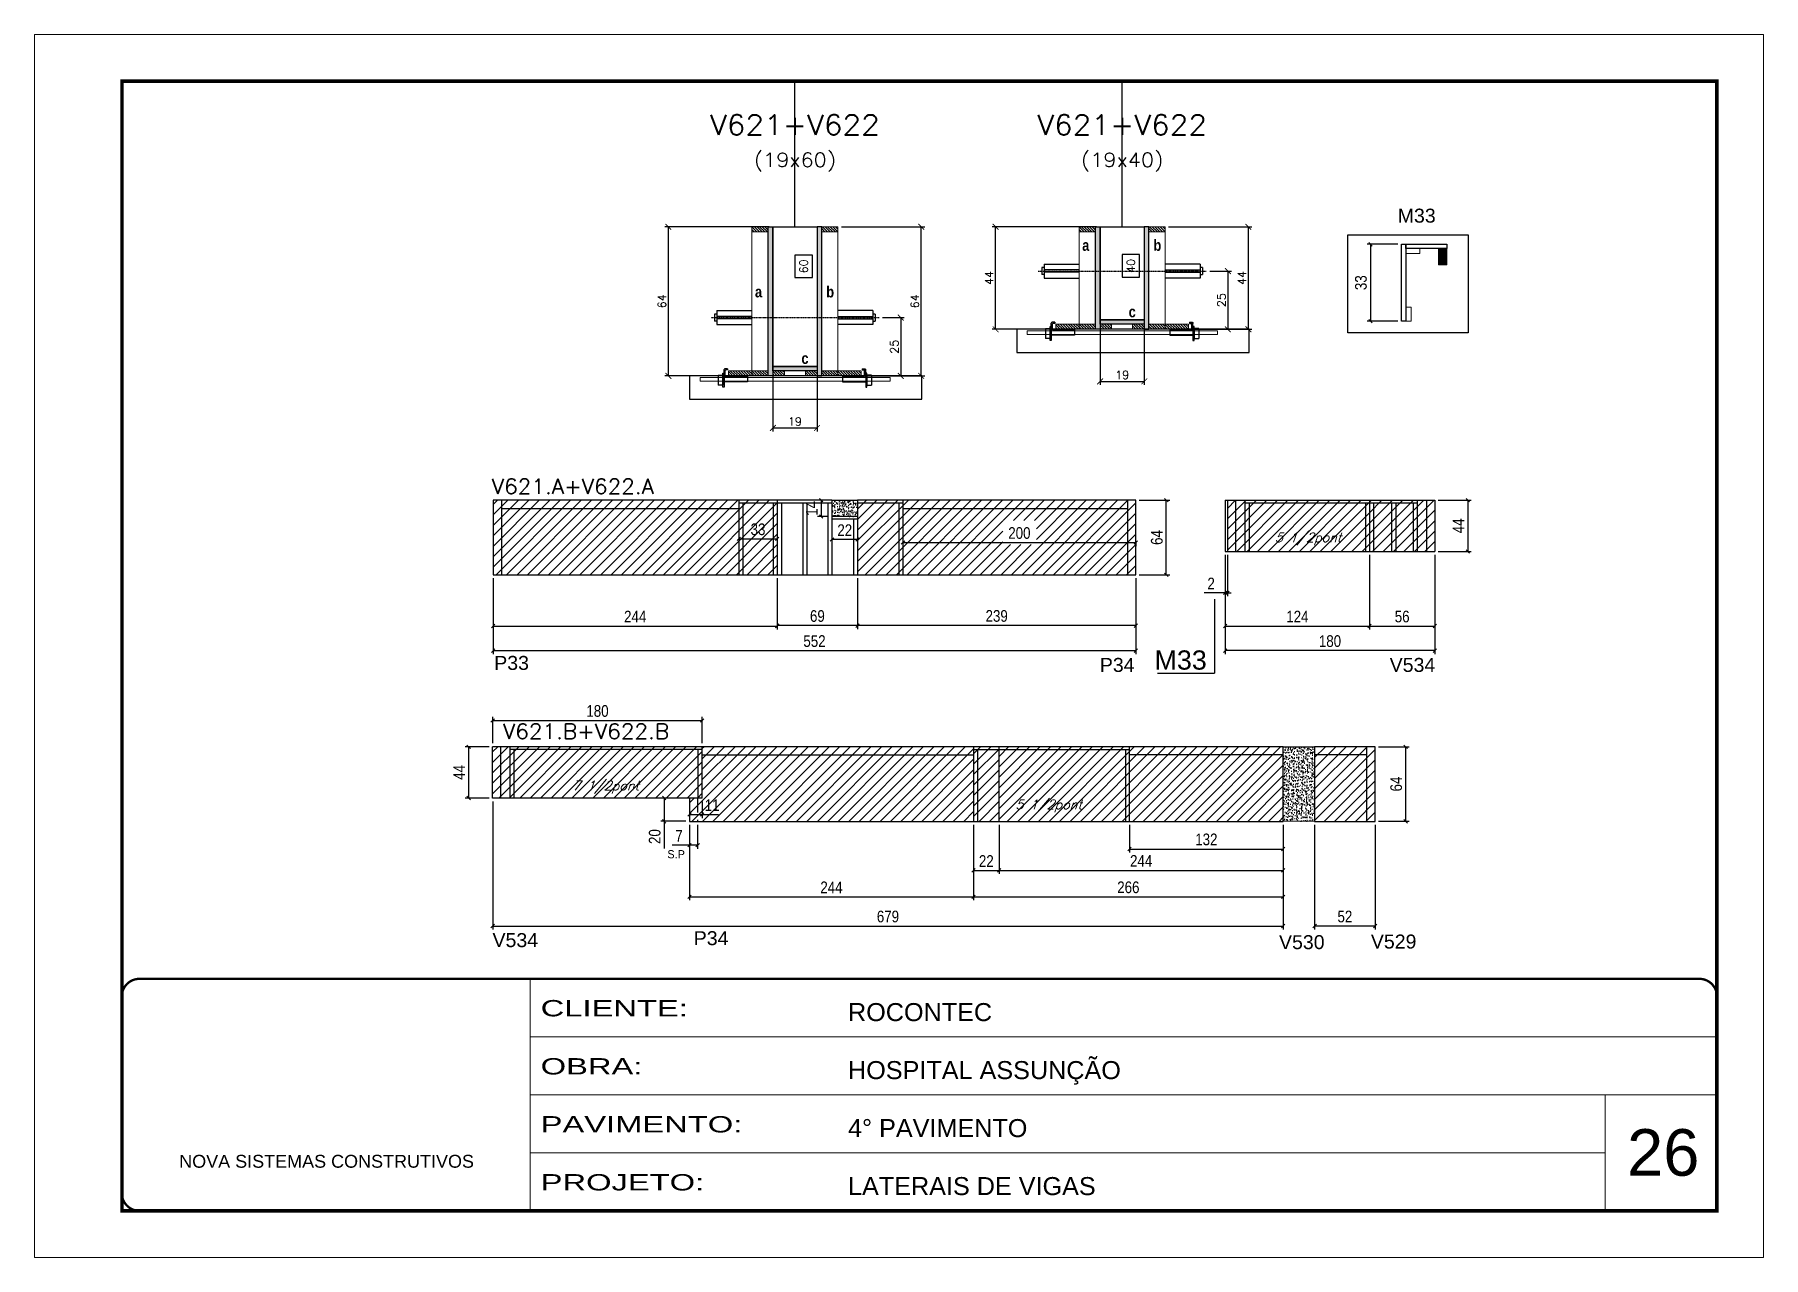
# Model space of a CAD drawing. Extents: x -20960 to -5926, y -2106 to 21915.
# Drawn here: x -10608 to -9123, y 13974 to 15024 of the extents above; entities that cross this region are included whole.
import ezdxf
from ezdxf.enums import TextEntityAlignment as Align

# ---------------------------------------------------------------- set-up
doc = ezdxf.new("R2010")
doc.units = 0
for name, pattern in [('CONTINUO', [0]), ('DASHED', [0.75, 0.5, -0.25]), ('HIDDEN', [0.375, 0.25, -0.125])]:
    doc.linetypes.add(name, pattern=pattern)
for name, color, linetype in [('5', 5, 'Continuous'), ('barrote', 251, 'Continuous'), ('COTA', 241, 'Continuous'), ('Cota Seção (2x)', 4, 'Continuous'), ('detalhes', 4, 'Continuous'), ('NOMENCLATURA', 7, 'Continuous'), ('Painéis', 200, 'Continuous'), ('presilha', 1, 'Continuous'), ('Reaproveitamento', 251, 'Continuous'), ('SARR_2.2x7', 40, 'Continuous'), ('SARR_3.5x7', 81, 'Continuous'), ('TENSOR', 3, 'Continuous'), ('texto', 7, 'Continuous'), ('Texto de Titulo', 7, 'Continuous'), ('Texto Qtd Sarr', 242, 'Continuous')]:
    doc.layers.add(name, color=color, linetype=linetype)
for name, color, linetype, lineweight in [('CARIMBO', 255, 'Continuous', 9), ('CONCRETO', 251, 'Continuous', 25), ('Folhas', 255, 'Continuous', 9), ('Hachura', 251, 'Continuous', 9), ('Madeira', 126, 'Continuous', 18), ('Sarr 2.2x7', 40, 'Continuous', 9), ('SARRAFO DE PRESSAO', 251, 'DASHED', 9), ('SCO-___-LAJ', 2, 'Continuous', 0), ('Texto Seção', 7, 'Continuous', 15)]:
    doc.layers.add(name, color=color, linetype=linetype, lineweight=lineweight)
doc.styles.add('ARIAL', font='arial.ttf')
doc.styles.add('COTA TECNICA', font='techl___.ttf', dxfattribs={"height": 10})
doc.styles.add('REGUA-120', font='ROMANS.shx', dxfattribs={"height": 15})
doc.styles.add('Romans', font='romans.shx')
doc.styles.add('ROMAS860', font='ROMAS860.SHX')
doc.styles.get("Standard").update_dxf_attribs({"font": 'arial.ttf'})
doc.styles.add('TECNICA', font='techb___.ttf', dxfattribs={"height": 10})
doc.styles.add('Tecnologia', font='')
doc.styles.get('Tecnologia').set_extended_font_data('Forgotten Futurist')
doc.dimstyles.new('Cota Seção (2x)', dxfattribs={"dimtxt": 7, "dimasz": 5, "dimexe": 3, "dimexo": 3, "dimgap": 2, "dimtad": 3, "dimdec": 1, "dimlfac": 0.5, "dimzin": 12, "dimdsep": 46, "dimtxsty": 'Romans', "dimblk": 'ARCHTICK', "dimcen": 0, "dimclrd": 4, "dimclre": 4, "dimclrt": 1, "dimadec": 1, "dimazin": 3, "dimtfac": 1, "dimtdec": 1, "dimtmove": 0, "dimatfit": 3, "dimldrblk": 'OBLIQUE', "dimfxl": 1, "dimtolj": 1, "dimtzin": 12, "dimarcsym": 0})
doc.dimstyles.new('Cota Seção interna', dxfattribs={"dimtxt": 7, "dimasz": 6, "dimexe": 0.18, "dimexo": 2, "dimgap": -4, "dimtad": 3, "dimdec": 1, "dimlfac": 0.5, "dimzin": 12, "dimdsep": 46, "dimtxsty": 'Romans', "dimblk": 'ARCHTICK', "dimcen": 0.09, "dimse1": 1, "dimse2": 1, "dimsd1": 1, "dimsd2": 1, "dimclrd": 180, "dimclre": 5, "dimclrt": 1, "dimadec": 0, "dimazin": 3, "dimtfac": 1, "dimtdec": 1, "dimtofl": 0, "dimtmove": 0, "dimatfit": 3, "dimldrblk": 'ARCHTICK', "dimfxl": 1, "dimtolj": 1, "dimtzin": 0, "dimarcsym": 0})
doc.dimstyles.new('PAINEL', dxfattribs={"dimtxt": 10, "dimasz": 3, "dimexe": 3, "dimexo": 3, "dimgap": 3, "dimtad": 1, "dimdec": 1, "dimzin": 12, "dimdsep": 46, "dimtxsty": 'COTA TECNICA', "dimblk1": 'OBLIQUE', "dimblk2": 'OBLIQUE', "dimsah": 1, "dimcen": 0.9, "dimclrd": 4, "dimclre": 4, "dimclrt": 240, "dimadec": 1, "dimazin": 3, "dimtfac": 1, "dimtdec": 1, "dimtmove": 0, "dimatfit": 3, "dimfxl": 1, "dimtolj": 1, "dimtzin": 12, "dimarcsym": 0})
pattern_1 = [(315, (12982.2146, 6501.2966), (1.12253202, 1.12253202), [])]
pattern_2 = [(315, (12982.2146, 6427.6966), (1.12253202, 1.12253202), [])]
pattern_3 = [(45, (-150743.7174, -17164.6856), (-4.49012806, 4.49012806), [])]
pattern_4 = [(45, (-150912.2337, -13718.96), (-4.49012806, 4.49012806), [])]
pattern_5 = [(45, (-152483.7337, -10273.235), (-4.49012806, 4.49012806), [])]
pattern_6 = [(315, (13263.2772, 6541.2966), (1.12253202, 1.12253202), [])]
pattern_7 = [(315, (13263.2772, 6467.6966), (1.12253202, 1.12253202), [])]

msp = doc.modelspace()

# ---------------------------------------------------------------- texts
at = {"layer": '5', "color": 7, "linetype": 'Continuous'}
msp.add_text('M33', height=12, rotation=359.99996, dxfattribs=at).set_placement((-9437.62, 14862.46))
at = {"layer": '5', "linetype": 'Continuous'}
for s, p in [('P33', (-10213.69, 14478.43)), ('P34', (-9693.48, 14476.7)), ('V534', (-9444.53, 14476.7)), ('V534', (-10215.15, 14240.38)), ('P34', (-10042.31, 14242.06)), ('V530', (-9539.59, 14238.64)), ('V529', (-9460.68, 14239.18))]:
    msp.add_text(s, height=12, rotation=359.99996, dxfattribs=at).set_placement(p)
at = {"layer": 'CARIMBO', "style": 'ARIAL'}
msp.add_text('26', height=40, dxfattribs=at).set_placement((-9240.64, 14044.08))
at = {"layer": 'detalhes', "style": 'TECNICA'}
for s, p in [('a', (-9708.65, 14838.28)), ('b', (-9647.41, 14838.27)), ('a', (-9989.71, 14798.28)), ('b', (-9928.47, 14798.27)), ('c', (-9668.74, 14781.18)), ('c', (-9949.81, 14741.18))]:
    msp.add_text(s, height=9.6, dxfattribs=at).set_placement(p)
at = {"layer": 'NOMENCLATURA', "linetype": 'Continuous'}
msp.add_text('M33', height=16.5, dxfattribs=at).set_placement((-9646.48, 14478.65))
at = {"layer": 'texto', "color": 2, "char_height": 8, "attachment_point": 5, "style": 'Romans'}
for s, insert in [('{\\Q19;\\C256;5 1/2pont}', (-9514.55, 14590.87)), ('{\\Q19;\\C256;7 1/2pont}', (-10117.82, 14377.7)), ('{\\Q19;\\C256;5 1/2pont}', (-9737.44, 14361.55))]:
    msp.add_mtext(s, dxfattribs=dict(at, insert=insert))
at = {"layer": 'texto', "color": 4, "insert": (-10057.44, 14320.1), "char_height": 7, "attachment_point": 5, "rotation": 359.99915, "style": 'ROMAS860'}
msp.add_mtext('S.P', dxfattribs=at)
at = {"layer": 'Texto Seção', "style": 'REGUA-120', "width": 1.05}
for s, p in [('V621.A+V622.A', (-10215.71, 14629.46)), ('V621.B+V622.B', (-10206.14, 14419.18))]:
    msp.add_text(s, height=13, dxfattribs=at).set_placement(p)

# ---------------------------------------------------------------- blocks, each defined once
blk = doc.blocks.new('9999999999')
at = {"color": 30, "linetype": 'CONTINUO'}
for p, q in [((98564.6, 34230.2), (98564.6, 34429.4)), ((98564.6, 34379.6), (99584, 34379.6)), ((98564.6, 34329.8), (99488, 34329.8)), ((99584, 34329.8), (99488, 34329.8)), ((99488, 34329.8), (99488, 34230.2)), ((98564.6, 34280), (99488, 34280))]:
    blk.add_line(p, q, dxfattribs=at)
at = {"color": 30, "linetype": 'CONTINUO', "const_width": 2}
blk.add_lwpolyline([(99584, 34230.2), (99584, 34414.4, 0.414214), (99569, 34429.4), (98229, 34429.4, 0.414214), (98214, 34414.4), (98214, 34245.2, 0.414214), (98229, 34230.2), (99584, 34230.2)], format="xyb", dxfattribs=at)
at = {"layer": 'Folhas'}
blk.add_lwpolyline([(98139, 34190.2), (99624, 34190.2), (99624, 35240.2), (98139, 35240.2)], close=True, dxfattribs=at)
at = {"layer": 'Folhas', "color": 30, "const_width": 3}
blk.add_lwpolyline([(98214, 34230.2), (99584, 34230.2), (99584, 35200.2), (98214, 35200.2)], close=True, dxfattribs=at)
at = {"color": 7, "linetype": 'Continuous', "ltscale": 5, "style": 'ARIAL'}
for s, height, p in [('ROCONTEC', 15.48, (98837.7, 34393.1)), ('HOSPITAL ASSUNÇÃO', 15.483, (98837.7, 34343.3)), ('4° PAVIMENTO', 15.483, (98837.7, 34293.5)), ('NOVA SISTEMAS CONSTRUTIVOS', 11.059, (98263.2, 34267.2)), ('LATERAIS DE VIGAS', 15.483, (98837.7, 34243.7))]:
    blk.add_text(s, height=height, dxfattribs=at).set_placement(p)
at = {"layer": 'Folhas', "color": 7, "style": 'Tecnologia', "width": 1.5}
for s, p in [('CLIENTE:', (98573.7, 34397.2)), ('OBRA:', (98573.7, 34347.3)), ('PAVIMENTO:', (98573.7, 34297.5)), ('PROJETO:', (98573.7, 34247.7))]:
    blk.add_text(s, height=14, dxfattribs=at).set_placement(p)
blk = doc.blocks.new('_Oblique')
at = {"color": 0, "linetype": 'ByBlock', "lineweight": -2}
blk.add_line((-0.5, -0.5), (0.5, 0.5), dxfattribs=at)
blk = doc.blocks.new('*D804')
at = {"layer": 'COTA', "color": 4, "linetype": 'ByBlock', "lineweight": -2, "transparency": 16777216}
for p, q in [((-10214.6, 14557.1), (-10214.6, 14513.1)), ((-9970.6, 14557.1), (-9970.6, 14513.1)), ((-10214.6, 14516.1), (-9970.6, 14516.1))]:
    blk.add_line(p, q, dxfattribs=at)
at = {"layer": 'Defpoints', "color": 0, "linetype": 'ByBlock', "transparency": 16777216}
for p in [(-10214.6, 14560.1), (-9970.6, 14560.1), (-9970.6, 14516.1)]:
    blk.add_point(p, dxfattribs=at)
at = {"layer": 'COTA', "color": 4, "linetype": 'ByBlock', "lineweight": -2, "transparency": 16777216, "xscale": 3, "yscale": 3, "zscale": 3, "rotation": 180}
blk.add_blockref('_Oblique', (-10214.6, 14516.1), dxfattribs=at)
at = {"layer": 'COTA', "color": 4, "linetype": 'ByBlock', "lineweight": -2, "transparency": 16777216, "xscale": 3, "yscale": 3, "zscale": 3}
blk.add_blockref('_Oblique', (-9970.6, 14516.1), dxfattribs=at)
at = {"layer": 'COTA', "color": 240, "linetype": 'ByBlock', "transparency": 16777216, "insert": (-10092.6, 14524.2), "char_height": 10, "attachment_point": 5, "style": 'COTA TECNICA'}
blk.add_mtext('\\A1;244', dxfattribs=at)
blk = doc.blocks.new('*D805')
at = {"layer": 'COTA', "color": 4, "linetype": 'ByBlock', "lineweight": -2, "transparency": 16777216}
for p, q in [((-9901.6, 14557.1), (-9901.6, 14513.4)), ((-9662.6, 14557.1), (-9662.6, 14513.4)), ((-9662.6, 14516.4), (-9901.6, 14516.4))]:
    blk.add_line(p, q, dxfattribs=at)
at = {"layer": 'Defpoints', "color": 0, "linetype": 'ByBlock', "transparency": 16777216}
for p in [(-9901.6, 14560.1), (-9662.6, 14560.1), (-9901.6, 14516.4)]:
    blk.add_point(p, dxfattribs=at)
at = {"layer": 'COTA', "color": 4, "linetype": 'ByBlock', "lineweight": -2, "transparency": 16777216, "xscale": 3, "yscale": 3, "zscale": 3, "rotation": 180}
blk.add_blockref('_Oblique', (-9901.6, 14516.4), dxfattribs=at)
at = {"layer": 'COTA', "color": 4, "linetype": 'ByBlock', "lineweight": -2, "transparency": 16777216, "xscale": 3, "yscale": 3, "zscale": 3}
blk.add_blockref('_Oblique', (-9662.6, 14516.4), dxfattribs=at)
at = {"layer": 'COTA', "color": 240, "linetype": 'ByBlock', "transparency": 16777216, "insert": (-9782.1, 14524.7), "char_height": 10, "attachment_point": 5, "style": 'COTA TECNICA'}
blk.add_mtext('\\A1;239', dxfattribs=at)
blk = doc.blocks.new('*D806')
at = {"layer": 'COTA', "color": 4, "linetype": 'ByBlock', "lineweight": -2, "transparency": 16777216}
for p, q in [((-9970.6, 14557.1), (-9970.6, 14513.4)), ((-9901.6, 14557.1), (-9901.6, 14513.4)), ((-9901.6, 14516.4), (-9970.6, 14516.4))]:
    blk.add_line(p, q, dxfattribs=at)
at = {"layer": 'Defpoints', "color": 0, "linetype": 'ByBlock', "transparency": 16777216}
for p in [(-9970.6, 14560.1), (-9901.6, 14560.1), (-9970.6, 14516.4)]:
    blk.add_point(p, dxfattribs=at)
at = {"layer": 'COTA', "color": 4, "linetype": 'ByBlock', "lineweight": -2, "transparency": 16777216, "xscale": 3, "yscale": 3, "zscale": 3, "rotation": 180}
blk.add_blockref('_Oblique', (-9970.6, 14516.4), dxfattribs=at)
at = {"layer": 'COTA', "color": 4, "linetype": 'ByBlock', "lineweight": -2, "transparency": 16777216, "xscale": 3, "yscale": 3, "zscale": 3}
blk.add_blockref('_Oblique', (-9901.6, 14516.4), dxfattribs=at)
at = {"layer": 'COTA', "color": 240, "linetype": 'ByBlock', "transparency": 16777216, "insert": (-9936.1, 14524.6), "char_height": 10, "attachment_point": 5, "style": 'COTA TECNICA'}
blk.add_mtext('\\A1;69', dxfattribs=at)
blk = doc.blocks.new('*D807')
at = {"layer": 'COTA', "color": 4, "linetype": 'ByBlock', "lineweight": -2, "transparency": 16777216}
for p, q in [((-9509, 14345.4), (-9509, 14255.5)), ((-9457, 14345.4), (-9457, 14255.5)), ((-9457, 14258.5), (-9509, 14258.5))]:
    blk.add_line(p, q, dxfattribs=at)
at = {"layer": 'Defpoints', "color": 0, "linetype": 'ByBlock', "transparency": 16777216}
for p in [(-9509, 14348.4), (-9457, 14348.4), (-9509, 14258.5)]:
    blk.add_point(p, dxfattribs=at)
at = {"layer": 'COTA', "color": 4, "linetype": 'ByBlock', "lineweight": -2, "transparency": 16777216, "xscale": 3, "yscale": 3, "zscale": 3, "rotation": 180}
blk.add_blockref('_Oblique', (-9509, 14258.5), dxfattribs=at)
at = {"layer": 'COTA', "color": 4, "linetype": 'ByBlock', "lineweight": -2, "transparency": 16777216, "xscale": 3, "yscale": 3, "zscale": 3}
blk.add_blockref('_Oblique', (-9457, 14258.5), dxfattribs=at)
at = {"layer": 'COTA', "color": 240, "linetype": 'ByBlock', "transparency": 16777216, "insert": (-9483, 14266.6), "char_height": 10, "attachment_point": 5, "style": 'COTA TECNICA'}
blk.add_mtext('\\A1;52', dxfattribs=at)
blk = doc.blocks.new('*D808')
at = {"layer": 'COTA', "color": 4, "linetype": 'ByBlock', "lineweight": -2, "transparency": 16777216}
for p, q in [((-10046, 14345.4), (-10046, 14280.6)), ((-9802, 14345.4), (-9802, 14280.6)), ((-10046, 14283.6), (-9802, 14283.6))]:
    blk.add_line(p, q, dxfattribs=at)
at = {"layer": 'Defpoints', "color": 0, "linetype": 'ByBlock', "transparency": 16777216}
for p in [(-10046, 14348.4), (-9802, 14348.4), (-9802, 14283.6)]:
    blk.add_point(p, dxfattribs=at)
at = {"layer": 'COTA', "color": 4, "linetype": 'ByBlock', "lineweight": -2, "transparency": 16777216, "xscale": 3, "yscale": 3, "zscale": 3, "rotation": 180}
blk.add_blockref('_Oblique', (-10046, 14283.6), dxfattribs=at)
at = {"layer": 'COTA', "color": 4, "linetype": 'ByBlock', "lineweight": -2, "transparency": 16777216, "xscale": 3, "yscale": 3, "zscale": 3}
blk.add_blockref('_Oblique', (-9802, 14283.6), dxfattribs=at)
at = {"layer": 'COTA', "color": 240, "linetype": 'ByBlock', "transparency": 16777216, "insert": (-9924, 14291.7), "char_height": 10, "attachment_point": 5, "style": 'COTA TECNICA'}
blk.add_mtext('\\A1;244', dxfattribs=at)
blk = doc.blocks.new('*D809')
at = {"layer": 'COTA', "color": 4, "linetype": 'ByBlock', "lineweight": -2, "transparency": 16777216}
for p, q in [((-9802, 14345.4), (-9802, 14280.6)), ((-9536, 14345.4), (-9536, 14280.6)), ((-9802, 14283.6), (-9536, 14283.6))]:
    blk.add_line(p, q, dxfattribs=at)
at = {"layer": 'Defpoints', "color": 0, "linetype": 'ByBlock', "transparency": 16777216}
for p in [(-9802, 14348.4), (-9536, 14348.4), (-9536, 14283.6)]:
    blk.add_point(p, dxfattribs=at)
at = {"layer": 'COTA', "color": 4, "linetype": 'ByBlock', "lineweight": -2, "transparency": 16777216, "xscale": 3, "yscale": 3, "zscale": 3, "rotation": 180}
blk.add_blockref('_Oblique', (-9802, 14283.6), dxfattribs=at)
at = {"layer": 'COTA', "color": 4, "linetype": 'ByBlock', "lineweight": -2, "transparency": 16777216, "xscale": 3, "yscale": 3, "zscale": 3}
blk.add_blockref('_Oblique', (-9536, 14283.6), dxfattribs=at)
at = {"layer": 'COTA', "color": 240, "linetype": 'ByBlock', "transparency": 16777216, "insert": (-9669, 14291.7), "char_height": 10, "attachment_point": 5, "style": 'COTA TECNICA'}
blk.add_mtext('\\A1;266', dxfattribs=at)
blk = doc.blocks.new('*D810')
at = {"layer": 'COTA', "color": 4, "linetype": 'ByBlock', "lineweight": -2, "transparency": 16777216}
for p, q in [((-9454, 14412.4), (-9427.8, 14412.4)), ((-9430.8, 14412.4), (-9430.8, 14348.4)), ((-9454, 14348.4), (-9427.8, 14348.4))]:
    blk.add_line(p, q, dxfattribs=at)
at = {"layer": 'Defpoints', "color": 0, "linetype": 'ByBlock', "transparency": 16777216}
for p in [(-9457, 14412.4), (-9457, 14348.4), (-9430.8, 14348.4)]:
    blk.add_point(p, dxfattribs=at)
at = {"layer": 'COTA', "color": 4, "linetype": 'ByBlock', "lineweight": -2, "transparency": 16777216, "xscale": 3, "yscale": 3, "zscale": 3}
for p, rotation in [((-9430.8, 14412.4), 90), ((-9430.8, 14348.4), 270)]:
    blk.add_blockref('_Oblique', p, dxfattribs=dict(at, rotation=rotation))
at = {"layer": 'COTA', "color": 240, "linetype": 'ByBlock', "transparency": 16777216, "insert": (-9438.9, 14380.4), "char_height": 10, "attachment_point": 5, "rotation": 90, "style": 'COTA TECNICA'}
blk.add_mtext('\\A1;64', dxfattribs=at)
blk = doc.blocks.new('_ArchTick')
at = {"color": 0, "linetype": 'ByBlock', "const_width": 0.15}
blk.add_lwpolyline([(-0.5, -0.5), (0.5, 0.5)], dxfattribs=at)
blk = doc.blocks.new('*D811')
at = {"layer": 'COTA', "color": 4, "lineweight": -2, "transparency": 16777216}
for p, q in [((-9977.4, 14858.9), (-10067.1, 14858.9)), ((-10064.1, 14730.9), (-10064.1, 14858.9)), ((-10015.4, 14730.9), (-10067.1, 14730.9))]:
    blk.add_line(p, q, dxfattribs=at)
at = {"layer": 'Defpoints', "color": 0, "transparency": 16777216}
for p in [(-10064.1, 14858.9), (-9974.4, 14858.9), (-10012.4, 14730.9)]:
    blk.add_point(p, dxfattribs=at)
at = {"layer": 'COTA', "color": 4, "lineweight": -2, "transparency": 16777216, "xscale": 5, "yscale": 5, "zscale": 5}
for p, rotation in [((-10064.1, 14858.9), 90), ((-10064.1, 14730.9), 270)]:
    blk.add_blockref('_ArchTick', p, dxfattribs=dict(at, rotation=rotation))
at = {"layer": 'COTA', "color": 1, "transparency": 16777216, "insert": (-10069.6, 14794.9), "char_height": 7, "attachment_point": 5, "rotation": 90, "style": 'Romans'}
blk.add_mtext('\\A1;64', dxfattribs=at)
blk = doc.blocks.new('*D812')
at = {"layer": 'COTA', "color": 4, "lineweight": -2, "transparency": 16777216}
for p, q in [((-9915.4, 14858.9), (-9843.9, 14858.9)), ((-9846.9, 14730.9), (-9846.9, 14858.9)), ((-9895.4, 14730.9), (-9843.9, 14730.9))]:
    blk.add_line(p, q, dxfattribs=at)
at = {"layer": 'Defpoints', "color": 0, "transparency": 16777216}
for p in [(-9918.4, 14858.9), (-9846.9, 14858.9), (-9898.4, 14730.9)]:
    blk.add_point(p, dxfattribs=at)
at = {"layer": 'COTA', "color": 4, "lineweight": -2, "transparency": 16777216, "xscale": 5, "yscale": 5, "zscale": 5}
for p, rotation in [((-9846.9, 14858.9), 90), ((-9846.9, 14730.9), 270)]:
    blk.add_blockref('_ArchTick', p, dxfattribs=dict(at, rotation=rotation))
at = {"layer": 'COTA', "color": 1, "transparency": 16777216, "insert": (-9852.4, 14794.9), "char_height": 7, "attachment_point": 5, "rotation": 90, "style": 'Romans'}
blk.add_mtext('\\A1;64', dxfattribs=at)
blk = doc.blocks.new('*D813')
at = {"layer": 'Cota Seção (2x)', "color": 180, "lineweight": -2, "transparency": 16777216}
for p, q in [((-9940.4, 14834.4), (-9955.4, 14834.4)), ((-9955.4, 14834.4), (-9955.4, 14815.4)), ((-9940.4, 14815.4), (-9940.4, 14834.4)), ((-9955.4, 14815.4), (-9940.4, 14815.4))]:
    blk.add_line(p, q, dxfattribs=at)
at = {"layer": 'Defpoints', "color": 0, "transparency": 16777216}
for p in [(-9936.4, 14858.9), (-9936.4, 14858.9), (-9936.4, 14738.9)]:
    blk.add_point(p, dxfattribs=at)
at = {"layer": 'Cota Seção (2x)', "color": 1, "transparency": 16777216, "insert": (-9947.9, 14824.9), "char_height": 7, "attachment_point": 5, "rotation": 90, "style": 'Romans'}
blk.add_mtext('\\A1;60', dxfattribs=at)
blk = doc.blocks.new('titulo1')
at = {"layer": 'Defpoints', "color": 252, "linetype": 'HIDDEN', "ltscale": 2}
blk.add_line((0, 0), (0, 125), dxfattribs=at)
at = {"layer": 'Defpoints', "style": 'Romans', "oblique": 15}
blk.add_attdef('FOLHA', text='', height=10, dxfattribs=at).set_placement((0, 15.6), align=Align.MIDDLE_CENTER)
at = {"layer": 'Texto Qtd Sarr', "color": 3, "style": 'Romans', "oblique": 15}
for tag, height, p in [('TITULO', 17, (0, 71.4)), ('SEÇÃO', 12, (0, 41.5))]:
    blk.add_attdef(tag, text='', height=height, dxfattribs=at).set_placement(p, align=Align.MIDDLE_CENTER)
blk = doc.blocks.new('PRESILHA METÁLICA 1')
at = {"layer": 'presilha'}
for p, q in [((0, 13), (6, 13)), ((0, 13), (0, 0)), ((6, 0), (0, 0)), ((6, 15.5), (7.5, 15.5)), ((6, -2.5), (6, 15.5)), ((6, 13), (6, 0)), ((7.5, 10.6), (7.5, 19.9)), ((7.5, 15.5), (7.5, -2.5)), ((37.5, 4.1), (7.5, 4.1)), ((12, 21), (8.6, 21)), ((9, 11.6), (9, 18.9)), ((12, 19.5), (9.6, 19.5)), ((37.5, 11), (9.6, 11)), ((12, 21), (12, 19.5)), ((37.5, 11), (37.5, 4.1)), ((7.5, -2.5), (6, -2.5))]:
    blk.add_line(p, q, dxfattribs=at)
for centre, radius, start, end in [((8.6, 19.9), 1.14, 90, 180), ((9.6, 18.9), 0.57, 90, 180), ((9.6, 11.6), 0.57, 180, 270)]:
    blk.add_arc(centre, radius, start, end, dxfattribs=at)
blk = doc.blocks.new('*D814')
at = {"layer": 'COTA', "color": 4, "lineweight": -2, "transparency": 16777216}
for p, q in [((-9974.4, 14732.3), (-9974.4, 14683.2)), ((-9936.4, 14732.3), (-9936.4, 14683.2)), ((-9974.4, 14686.2), (-9936.4, 14686.2))]:
    blk.add_line(p, q, dxfattribs=at)
at = {"layer": 'Defpoints', "color": 0, "transparency": 16777216}
for p in [(-9974.4, 14735.3), (-9936.4, 14735.3), (-9936.4, 14686.2)]:
    blk.add_point(p, dxfattribs=at)
at = {"layer": 'COTA', "color": 4, "lineweight": -2, "transparency": 16777216, "xscale": 5, "yscale": 5, "zscale": 5, "rotation": 180}
blk.add_blockref('_ArchTick', (-9974.4, 14686.2), dxfattribs=at)
at = {"layer": 'COTA', "color": 4, "lineweight": -2, "transparency": 16777216, "xscale": 5, "yscale": 5, "zscale": 5}
blk.add_blockref('_ArchTick', (-9936.4, 14686.2), dxfattribs=at)
at = {"layer": 'COTA', "color": 1, "transparency": 16777216, "insert": (-9955.4, 14691.7), "char_height": 7, "attachment_point": 5, "style": 'Romans'}
blk.add_mtext('\\A1;19', dxfattribs=at)
blk = doc.blocks.new('*D815')
at = {"layer": 'COTA', "color": 4, "linetype": 'ByBlock', "lineweight": -2, "transparency": 16777216}
for p, q in [((-10046, 14345.4), (-10046, 14324.9)), ((-10039, 14345.4), (-10039, 14324.9)), ((-10046, 14327.9), (-10060.8, 14327.9)), ((-10039, 14327.9), (-10046, 14327.9))]:
    blk.add_line(p, q, dxfattribs=at)
at = {"layer": 'Defpoints', "color": 0, "linetype": 'ByBlock', "transparency": 16777216}
for p in [(-10046, 14348.4), (-10039, 14348.4), (-10046, 14327.9)]:
    blk.add_point(p, dxfattribs=at)
at = {"layer": 'COTA', "color": 4, "linetype": 'ByBlock', "lineweight": -2, "transparency": 16777216, "xscale": 3, "yscale": 3, "zscale": 3, "rotation": 180}
blk.add_blockref('_Oblique', (-10046, 14327.9), dxfattribs=at)
at = {"layer": 'COTA', "color": 4, "linetype": 'ByBlock', "lineweight": -2, "transparency": 16777216, "xscale": 3, "yscale": 3, "zscale": 3}
blk.add_blockref('_Oblique', (-10039, 14327.9), dxfattribs=at)
at = {"layer": 'COTA', "color": 240, "linetype": 'ByBlock', "transparency": 16777216, "insert": (-10054.9, 14336), "char_height": 10, "attachment_point": 5, "style": 'COTA TECNICA'}
blk.add_mtext('\\A1;7', dxfattribs=at)
blk = doc.blocks.new('*D816')
at = {"layer": 'COTA', "color": 4, "linetype": 'ByBlock', "lineweight": -2, "transparency": 16777216}
for p, q in [((-9668, 14345.4), (-9668, 14321.6)), ((-9536, 14345.4), (-9536, 14321.6)), ((-9668, 14324.6), (-9536, 14324.6))]:
    blk.add_line(p, q, dxfattribs=at)
at = {"layer": 'Defpoints', "color": 0, "linetype": 'ByBlock', "transparency": 16777216}
for p in [(-9668, 14348.4), (-9536, 14348.4), (-9536, 14324.6)]:
    blk.add_point(p, dxfattribs=at)
at = {"layer": 'COTA', "color": 4, "linetype": 'ByBlock', "lineweight": -2, "transparency": 16777216, "xscale": 3, "yscale": 3, "zscale": 3, "rotation": 180}
blk.add_blockref('_Oblique', (-9668, 14324.6), dxfattribs=at)
at = {"layer": 'COTA', "color": 4, "linetype": 'ByBlock', "lineweight": -2, "transparency": 16777216, "xscale": 3, "yscale": 3, "zscale": 3}
blk.add_blockref('_Oblique', (-9536, 14324.6), dxfattribs=at)
at = {"layer": 'COTA', "color": 240, "linetype": 'ByBlock', "transparency": 16777216, "insert": (-9602, 14332.8), "char_height": 10, "attachment_point": 5, "style": 'COTA TECNICA'}
blk.add_mtext('\\A1;132', dxfattribs=at)
blk = doc.blocks.new('*D817')
at = {"layer": 'COTA', "color": 4, "linetype": 'ByBlock', "lineweight": -2, "transparency": 16777216}
for p, q in [((-9802, 14345.4), (-9802, 14303.3)), ((-9780, 14345.4), (-9780, 14303.3)), ((-9802, 14306.3), (-9780, 14306.3))]:
    blk.add_line(p, q, dxfattribs=at)
at = {"layer": 'Defpoints', "color": 0, "linetype": 'ByBlock', "transparency": 16777216}
for p in [(-9802, 14348.4), (-9780, 14348.4), (-9780, 14306.3)]:
    blk.add_point(p, dxfattribs=at)
at = {"layer": 'COTA', "color": 4, "linetype": 'ByBlock', "lineweight": -2, "transparency": 16777216, "xscale": 3, "yscale": 3, "zscale": 3, "rotation": 180}
blk.add_blockref('_Oblique', (-9802, 14306.3), dxfattribs=at)
at = {"layer": 'COTA', "color": 4, "linetype": 'ByBlock', "lineweight": -2, "transparency": 16777216, "xscale": 3, "yscale": 3, "zscale": 3}
blk.add_blockref('_Oblique', (-9780, 14306.3), dxfattribs=at)
at = {"layer": 'COTA', "color": 240, "linetype": 'ByBlock', "transparency": 16777216, "insert": (-9791, 14314.3), "char_height": 10, "attachment_point": 5, "style": 'COTA TECNICA'}
blk.add_mtext('\\A1;22', dxfattribs=at)
blk = doc.blocks.new('*D818')
at = {"layer": 'COTA', "color": 4, "linetype": 'ByBlock', "lineweight": -2, "transparency": 16777216}
for p, q in [((-9780, 14345.4), (-9780, 14303.3)), ((-9536, 14345.4), (-9536, 14303.3)), ((-9780, 14306.3), (-9536, 14306.3))]:
    blk.add_line(p, q, dxfattribs=at)
at = {"layer": 'Defpoints', "color": 0, "linetype": 'ByBlock', "transparency": 16777216}
for p in [(-9780, 14348.4), (-9536, 14348.4), (-9536, 14306.3)]:
    blk.add_point(p, dxfattribs=at)
at = {"layer": 'COTA', "color": 4, "linetype": 'ByBlock', "lineweight": -2, "transparency": 16777216, "xscale": 3, "yscale": 3, "zscale": 3, "rotation": 180}
blk.add_blockref('_Oblique', (-9780, 14306.3), dxfattribs=at)
at = {"layer": 'COTA', "color": 4, "linetype": 'ByBlock', "lineweight": -2, "transparency": 16777216, "xscale": 3, "yscale": 3, "zscale": 3}
blk.add_blockref('_Oblique', (-9536, 14306.3), dxfattribs=at)
at = {"layer": 'COTA', "color": 240, "linetype": 'ByBlock', "transparency": 16777216, "insert": (-9658, 14314.4), "char_height": 10, "attachment_point": 5, "style": 'COTA TECNICA'}
blk.add_mtext('\\A1;244', dxfattribs=at)
blk = doc.blocks.new('*D832')
at = {"layer": 'COTA', "color": 4, "lineweight": -2, "transparency": 16777216}
for p, q in [((-9862.6, 14589.1), (-9862.6, 14584.8)), ((-9862.6, 14587.8), (-9662.6, 14587.8)), ((-9662.6, 14589.1), (-9662.6, 14584.8))]:
    blk.add_line(p, q, dxfattribs=at)
at = {"layer": 'Defpoints', "color": 0, "transparency": 16777216}
for p in [(-9862.6, 14592.1), (-9662.6, 14592.1), (-9662.6, 14587.8)]:
    blk.add_point(p, dxfattribs=at)
at = {"layer": 'COTA', "color": 4, "lineweight": -2, "transparency": 16777216, "xscale": 3, "yscale": 3, "zscale": 3, "rotation": 180}
blk.add_blockref('_Oblique', (-9862.6, 14587.8), dxfattribs=at)
at = {"layer": 'COTA', "color": 4, "lineweight": -2, "transparency": 16777216, "xscale": 3, "yscale": 3, "zscale": 3}
blk.add_blockref('_Oblique', (-9662.6, 14587.8), dxfattribs=at)
at = {"layer": 'COTA', "color": 240, "transparency": 16777216, "insert": (-9762.6, 14595.9), "char_height": 10, "attachment_point": 5, "style": 'COTA TECNICA'}
blk.add_mtext('\\A1;200', dxfattribs=at)
blk = doc.blocks.new('*D833')
at = {"layer": 'COTA', "color": 4, "lineweight": -2, "transparency": 16777216}
blk.add_line((-10003.6, 14590.9), (-9970.6, 14590.9), dxfattribs=at)
at = {"layer": 'Defpoints', "color": 0, "transparency": 16777216}
for p in [(-10003.6, 14590.9), (-9970.6, 14590.9), (-9970.6, 14590.9)]:
    blk.add_point(p, dxfattribs=at)
at = {"layer": 'COTA', "color": 4, "lineweight": -2, "transparency": 16777216, "xscale": 3, "yscale": 3, "zscale": 3, "rotation": 180}
blk.add_blockref('_Oblique', (-10003.6, 14590.9), dxfattribs=at)
at = {"layer": 'COTA', "color": 4, "lineweight": -2, "transparency": 16777216, "xscale": 3, "yscale": 3, "zscale": 3}
blk.add_blockref('_Oblique', (-9970.6, 14590.9), dxfattribs=at)
at = {"layer": 'COTA', "color": 240, "transparency": 16777216, "insert": (-9987.1, 14599.1), "char_height": 10, "attachment_point": 5, "style": 'COTA TECNICA'}
blk.add_mtext('\\A1;33', dxfattribs=at)
blk = doc.blocks.new('*D834')
at = {"layer": 'COTA', "color": 4, "lineweight": -2, "transparency": 16777216}
for p, q in [((-9659.6, 14624.1), (-9633.4, 14624.1)), ((-9636.4, 14560.1), (-9636.4, 14624.1)), ((-9659.6, 14560.1), (-9633.4, 14560.1))]:
    blk.add_line(p, q, dxfattribs=at)
at = {"layer": 'Defpoints', "color": 0, "transparency": 16777216}
for p in [(-9662.6, 14624.1), (-9636.4, 14624.1), (-9662.6, 14560.1)]:
    blk.add_point(p, dxfattribs=at)
at = {"layer": 'COTA', "color": 4, "lineweight": -2, "transparency": 16777216, "xscale": 3, "yscale": 3, "zscale": 3}
for p, rotation in [((-9636.4, 14624.1), 90), ((-9636.4, 14560.1), 270)]:
    blk.add_blockref('_Oblique', p, dxfattribs=dict(at, rotation=rotation))
at = {"layer": 'COTA', "color": 240, "transparency": 16777216, "insert": (-9644.5, 14592.1), "char_height": 10, "attachment_point": 5, "rotation": 90, "style": 'COTA TECNICA'}
blk.add_mtext('\\A1;64', dxfattribs=at)
blk = doc.blocks.new('*D819')
at = {"layer": 'COTA', "color": 4, "lineweight": -2, "transparency": 16777216}
for p, q in [((-9880.1, 14780.9), (-9861.5, 14780.9)), ((-9864.5, 14780.9), (-9864.5, 14730.9)), ((-9880.1, 14730.9), (-9861.5, 14730.9))]:
    blk.add_line(p, q, dxfattribs=at)
at = {"layer": 'Defpoints', "color": 0, "transparency": 16777216}
for p in [(-9883.1, 14780.9), (-9883.1, 14730.9), (-9864.5, 14730.9)]:
    blk.add_point(p, dxfattribs=at)
at = {"layer": 'COTA', "color": 4, "lineweight": -2, "transparency": 16777216, "xscale": 5, "yscale": 5, "zscale": 5}
for p, rotation in [((-9864.5, 14780.9), 90), ((-9864.5, 14730.9), 270)]:
    blk.add_blockref('_ArchTick', p, dxfattribs=dict(at, rotation=rotation))
at = {"layer": 'COTA', "color": 1, "transparency": 16777216, "insert": (-9870, 14755.9), "char_height": 7, "attachment_point": 5, "rotation": 90, "style": 'Romans'}
blk.add_mtext('\\A1;25', dxfattribs=at)
blk = doc.blocks.new('*D835')
at = {"layer": 'COTA', "color": 4, "lineweight": -2, "ltscale": 25, "transparency": 16777216}
for p, q in [((-10214.6, 14557.1), (-10214.6, 14492)), ((-9662.6, 14557.1), (-9662.6, 14492)), ((-10214.6, 14495), (-9662.6, 14495))]:
    blk.add_line(p, q, dxfattribs=at)
at = {"layer": 'Defpoints', "color": 0, "ltscale": 25, "transparency": 16777216}
for p in [(-10214.6, 14560.1), (-9662.6, 14560.1), (-9662.6, 14495)]:
    blk.add_point(p, dxfattribs=at)
at = {"layer": 'COTA', "color": 4, "lineweight": -2, "ltscale": 25, "transparency": 16777216, "xscale": 3, "yscale": 3, "zscale": 3, "rotation": 180}
blk.add_blockref('_Oblique', (-10214.6, 14495), dxfattribs=at)
at = {"layer": 'COTA', "color": 4, "lineweight": -2, "ltscale": 25, "transparency": 16777216, "xscale": 3, "yscale": 3, "zscale": 3}
blk.add_blockref('_Oblique', (-9662.6, 14495), dxfattribs=at)
at = {"layer": 'COTA', "color": 240, "ltscale": 25, "transparency": 16777216, "insert": (-9938.6, 14503.1), "char_height": 10, "attachment_point": 5, "style": 'COTA TECNICA'}
blk.add_mtext('\\A1;552', dxfattribs=at)
blk = doc.blocks.new('*D836')
at = {"layer": 'COTA', "color": 4, "lineweight": -2, "ltscale": 25, "transparency": 16777216}
for p, q in [((-10215, 14365.4), (-10215, 14255.5)), ((-9536, 14345.4), (-9536, 14255.5)), ((-10215, 14258.5), (-9536, 14258.5))]:
    blk.add_line(p, q, dxfattribs=at)
at = {"layer": 'Defpoints', "color": 0, "ltscale": 25, "transparency": 16777216}
for p in [(-10215, 14368.4), (-9536, 14348.4), (-9536, 14258.5)]:
    blk.add_point(p, dxfattribs=at)
at = {"layer": 'COTA', "color": 4, "lineweight": -2, "ltscale": 25, "transparency": 16777216, "xscale": 3, "yscale": 3, "zscale": 3, "rotation": 180}
blk.add_blockref('_Oblique', (-10215, 14258.5), dxfattribs=at)
at = {"layer": 'COTA', "color": 4, "lineweight": -2, "ltscale": 25, "transparency": 16777216, "xscale": 3, "yscale": 3, "zscale": 3}
blk.add_blockref('_Oblique', (-9536, 14258.5), dxfattribs=at)
at = {"layer": 'COTA', "color": 240, "ltscale": 25, "transparency": 16777216, "insert": (-9875.5, 14266.6), "char_height": 10, "attachment_point": 5, "style": 'COTA TECNICA'}
blk.add_mtext('\\A1;679', dxfattribs=at)
blk = doc.blocks.new('*D837')
at = {"layer": 'COTA', "color": 4, "lineweight": -2, "ltscale": 25, "transparency": 16777216}
for p, q in [((-9402.8, 14624.1), (-9374.4, 14624.1)), ((-9377.4, 14624.1), (-9377.4, 14580.1)), ((-9402.8, 14580.1), (-9374.4, 14580.1))]:
    blk.add_line(p, q, dxfattribs=at)
at = {"layer": 'Defpoints', "color": 0, "ltscale": 25, "transparency": 16777216}
for p in [(-9405.8, 14624.1), (-9405.8, 14580.1), (-9377.4, 14580.1)]:
    blk.add_point(p, dxfattribs=at)
at = {"layer": 'COTA', "color": 4, "lineweight": -2, "ltscale": 25, "transparency": 16777216, "xscale": 3, "yscale": 3, "zscale": 3}
for p, rotation in [((-9377.4, 14624.1), 90), ((-9377.4, 14580.1), 270)]:
    blk.add_blockref('_Oblique', p, dxfattribs=dict(at, rotation=rotation))
at = {"layer": 'COTA', "color": 240, "ltscale": 25, "transparency": 16777216, "insert": (-9385.5, 14602.1), "char_height": 10, "attachment_point": 5, "rotation": 90, "style": 'COTA TECNICA'}
blk.add_mtext('\\A1;44', dxfattribs=at)
blk = doc.blocks.new('*D838')
at = {"layer": 'COTA', "color": 4, "lineweight": -2, "ltscale": 25, "transparency": 16777216}
for p, q in [((-9585.8, 14577.1), (-9585.8, 14492)), ((-9405.8, 14577.1), (-9405.8, 14492)), ((-9405.8, 14495), (-9585.8, 14495))]:
    blk.add_line(p, q, dxfattribs=at)
at = {"layer": 'Defpoints', "color": 0, "ltscale": 25, "transparency": 16777216}
for p in [(-9585.8, 14580.1), (-9405.8, 14580.1), (-9585.8, 14495)]:
    blk.add_point(p, dxfattribs=at)
at = {"layer": 'COTA', "color": 4, "lineweight": -2, "ltscale": 25, "transparency": 16777216, "xscale": 3, "yscale": 3, "zscale": 3, "rotation": 180}
blk.add_blockref('_Oblique', (-9585.8, 14495), dxfattribs=at)
at = {"layer": 'COTA', "color": 4, "lineweight": -2, "ltscale": 25, "transparency": 16777216, "xscale": 3, "yscale": 3, "zscale": 3}
blk.add_blockref('_Oblique', (-9405.8, 14495), dxfattribs=at)
at = {"layer": 'COTA', "color": 240, "ltscale": 25, "transparency": 16777216, "insert": (-9495.8, 14503.1), "char_height": 10, "attachment_point": 5, "style": 'COTA TECNICA'}
blk.add_mtext('\\A1;180', dxfattribs=at)
blk = doc.blocks.new('*D839')
at = {"layer": 'COTA', "color": 4, "lineweight": -2, "ltscale": 25, "transparency": 16777216}
for p, q in [((-9585.8, 14577.1), (-9585.8, 14513.1)), ((-9461.8, 14577.1), (-9461.8, 14513.1)), ((-9585.8, 14516.1), (-9461.8, 14516.1))]:
    blk.add_line(p, q, dxfattribs=at)
at = {"layer": 'Defpoints', "color": 0, "ltscale": 25, "transparency": 16777216}
for p in [(-9585.8, 14580.1), (-9461.8, 14580.1), (-9461.8, 14516.1)]:
    blk.add_point(p, dxfattribs=at)
at = {"layer": 'COTA', "color": 4, "lineweight": -2, "ltscale": 25, "transparency": 16777216, "xscale": 3, "yscale": 3, "zscale": 3, "rotation": 180}
blk.add_blockref('_Oblique', (-9585.8, 14516.1), dxfattribs=at)
at = {"layer": 'COTA', "color": 4, "lineweight": -2, "ltscale": 25, "transparency": 16777216, "xscale": 3, "yscale": 3, "zscale": 3}
blk.add_blockref('_Oblique', (-9461.8, 14516.1), dxfattribs=at)
at = {"layer": 'COTA', "color": 240, "ltscale": 25, "transparency": 16777216, "insert": (-9523.8, 14524.2), "char_height": 10, "attachment_point": 5, "style": 'COTA TECNICA'}
blk.add_mtext('\\A1;124', dxfattribs=at)
blk = doc.blocks.new('*D840')
at = {"layer": 'COTA', "color": 4, "lineweight": -2, "ltscale": 25, "transparency": 16777216}
for p, q in [((-9461.8, 14577.1), (-9461.8, 14513.1)), ((-9405.8, 14577.1), (-9405.8, 14513.1)), ((-9461.8, 14516.1), (-9405.8, 14516.1))]:
    blk.add_line(p, q, dxfattribs=at)
at = {"layer": 'Defpoints', "color": 0, "ltscale": 25, "transparency": 16777216}
for p in [(-9461.8, 14580.1), (-9405.8, 14580.1), (-9405.8, 14516.1)]:
    blk.add_point(p, dxfattribs=at)
at = {"layer": 'COTA', "color": 4, "lineweight": -2, "ltscale": 25, "transparency": 16777216, "xscale": 3, "yscale": 3, "zscale": 3, "rotation": 180}
blk.add_blockref('_Oblique', (-9461.8, 14516.1), dxfattribs=at)
at = {"layer": 'COTA', "color": 4, "lineweight": -2, "ltscale": 25, "transparency": 16777216, "xscale": 3, "yscale": 3, "zscale": 3}
blk.add_blockref('_Oblique', (-9405.8, 14516.1), dxfattribs=at)
at = {"layer": 'COTA', "color": 240, "ltscale": 25, "transparency": 16777216, "insert": (-9433.8, 14524.2), "char_height": 10, "attachment_point": 5, "style": 'COTA TECNICA'}
blk.add_mtext('\\A1;56', dxfattribs=at)
blk = doc.blocks.new('*D841')
at = {"layer": 'COTA', "color": 4, "lineweight": -2, "ltscale": 25, "transparency": 16777216}
for p, q in [((-9585.8, 14577.1), (-9585.8, 14541.6)), ((-9583.8, 14577.1), (-9583.8, 14541.6)), ((-9585.8, 14544.6), (-9603.9, 14544.6)), ((-9583.8, 14544.6), (-9585.8, 14544.6)), ((-9583.8, 14544.6), (-9580.8, 14544.6))]:
    blk.add_line(p, q, dxfattribs=at)
at = {"layer": 'Defpoints', "color": 0, "ltscale": 25, "transparency": 16777216}
for p in [(-9585.8, 14580.1), (-9583.8, 14580.1), (-9585.8, 14544.6)]:
    blk.add_point(p, dxfattribs=at)
at = {"layer": 'COTA', "color": 4, "lineweight": -2, "ltscale": 25, "transparency": 16777216, "xscale": 3, "yscale": 3, "zscale": 3}
blk.add_blockref('_Oblique', (-9585.8, 14544.6), dxfattribs=at)
at = {"layer": 'COTA', "color": 4, "lineweight": -2, "ltscale": 25, "transparency": 16777216, "xscale": 3, "yscale": 3, "zscale": 3, "rotation": 180}
blk.add_blockref('_Oblique', (-9583.8, 14544.6), dxfattribs=at)
at = {"layer": 'COTA', "color": 240, "ltscale": 25, "transparency": 16777216, "insert": (-9597.9, 14552.6), "char_height": 10, "attachment_point": 5, "style": 'COTA TECNICA'}
blk.add_mtext('\\A1;2', dxfattribs=at)
blk = doc.blocks.new('*D842')
at = {"layer": 'Defpoints', "color": 0, "linetype": 'ByBlock', "transparency": 16777216}
for p in [(-9434.5, 14843.9), (-9461, 14777.9), (-9434.5, 14777.9)]:
    blk.add_point(p, dxfattribs=at)
at = {"layer": 'Sarr 2.2x7', "color": 4, "linetype": 'ByBlock', "lineweight": -2, "transparency": 16777216}
for p, q in [((-9437.5, 14843.9), (-9464, 14843.9)), ((-9461, 14843.9), (-9461, 14777.9)), ((-9437.5, 14777.9), (-9464, 14777.9))]:
    blk.add_line(p, q, dxfattribs=at)
at = {"layer": 'Sarr 2.2x7', "color": 4, "linetype": 'ByBlock', "lineweight": -2, "transparency": 16777216, "xscale": 3, "yscale": 3, "zscale": 3}
for p, rotation in [((-9461, 14843.9), 90), ((-9461, 14777.9), 270)]:
    blk.add_blockref('_Oblique', p, dxfattribs=dict(at, rotation=rotation))
at = {"layer": 'Sarr 2.2x7', "color": 240, "linetype": 'ByBlock', "transparency": 16777216, "insert": (-9469.2, 14810.9), "char_height": 10, "attachment_point": 5, "rotation": 90, "style": 'COTA TECNICA'}
blk.add_mtext('\\A1;33', dxfattribs=at)
blk = doc.blocks.new('*D843')
at = {"layer": 'COTA', "color": 4, "lineweight": -2, "ltscale": 25, "transparency": 16777216}
for p, q in [((-10046, 14365.4), (-10046, 14351.2)), ((-10035, 14365.4), (-10035, 14351.2)), ((-10046, 14354.2), (-10035, 14354.2)), ((-10035, 14354.2), (-10021, 14354.2))]:
    blk.add_line(p, q, dxfattribs=at)
at = {"layer": 'Defpoints', "color": 0, "ltscale": 25, "transparency": 16777216}
for p in [(-10046, 14368.4), (-10035, 14368.4), (-10035, 14354.2)]:
    blk.add_point(p, dxfattribs=at)
at = {"layer": 'COTA', "color": 4, "lineweight": -2, "ltscale": 25, "transparency": 16777216, "xscale": 3, "yscale": 3, "zscale": 3, "rotation": 180}
blk.add_blockref('_Oblique', (-10046, 14354.2), dxfattribs=at)
at = {"layer": 'COTA', "color": 4, "lineweight": -2, "ltscale": 25, "transparency": 16777216, "xscale": 3, "yscale": 3, "zscale": 3}
blk.add_blockref('_Oblique', (-10035, 14354.2), dxfattribs=at)
at = {"layer": 'COTA', "color": 240, "ltscale": 25, "transparency": 16777216, "insert": (-10026.5, 14362.2), "char_height": 10, "attachment_point": 5, "style": 'COTA TECNICA'}
blk.add_mtext('\\A1;11', dxfattribs=at)
blk = doc.blocks.new('*D844')
at = {"layer": 'COTA', "color": 4, "lineweight": -2, "ltscale": 25, "transparency": 16777216}
for p, q in [((-10215, 14415.4), (-10215, 14438)), ((-10215, 14435), (-10035, 14435)), ((-10035, 14415.4), (-10035, 14438))]:
    blk.add_line(p, q, dxfattribs=at)
at = {"layer": 'Defpoints', "color": 0, "ltscale": 25, "transparency": 16777216}
for p in [(-10035, 14435), (-10215, 14412.4), (-10035, 14412.4)]:
    blk.add_point(p, dxfattribs=at)
at = {"layer": 'COTA', "color": 4, "lineweight": -2, "ltscale": 25, "transparency": 16777216, "xscale": 3, "yscale": 3, "zscale": 3, "rotation": 180}
blk.add_blockref('_Oblique', (-10215, 14435), dxfattribs=at)
at = {"layer": 'COTA', "color": 4, "lineweight": -2, "ltscale": 25, "transparency": 16777216, "xscale": 3, "yscale": 3, "zscale": 3}
blk.add_blockref('_Oblique', (-10035, 14435), dxfattribs=at)
at = {"layer": 'COTA', "color": 240, "ltscale": 25, "transparency": 16777216, "insert": (-10125, 14443.1), "char_height": 10, "attachment_point": 5, "style": 'COTA TECNICA'}
blk.add_mtext('\\A1;180', dxfattribs=at)
blk = doc.blocks.new('*D845')
at = {"layer": 'COTA', "color": 4, "lineweight": -2, "ltscale": 25, "transparency": 16777216}
for p, q in [((-10218, 14412.4), (-10238.7, 14412.4)), ((-10235.7, 14412.4), (-10235.7, 14368.4)), ((-10218, 14368.4), (-10238.7, 14368.4))]:
    blk.add_line(p, q, dxfattribs=at)
at = {"layer": 'Defpoints', "color": 0, "ltscale": 25, "transparency": 16777216}
for p in [(-10215, 14412.4), (-10235.7, 14368.4), (-10215, 14368.4)]:
    blk.add_point(p, dxfattribs=at)
at = {"layer": 'COTA', "color": 4, "lineweight": -2, "ltscale": 25, "transparency": 16777216, "xscale": 3, "yscale": 3, "zscale": 3}
for p, rotation in [((-10235.7, 14412.4), 90), ((-10235.7, 14368.4), 270)]:
    blk.add_blockref('_Oblique', p, dxfattribs=dict(at, rotation=rotation))
at = {"layer": 'COTA', "color": 240, "ltscale": 25, "transparency": 16777216, "insert": (-10243.7, 14390.4), "char_height": 10, "attachment_point": 5, "rotation": 90, "style": 'COTA TECNICA'}
blk.add_mtext('\\A1;44', dxfattribs=at)
blk = doc.blocks.new('*D820')
at = {"layer": 'COTA', "color": 4, "lineweight": -2, "ltscale": 25, "transparency": 16777216}
for p, q in [((-10049, 14368.4), (-10070.7, 14368.4)), ((-10067.7, 14368.4), (-10067.7, 14348.4)), ((-10049, 14348.4), (-10070.7, 14348.4)), ((-10067.7, 14348.4), (-10067.7, 14325.2))]:
    blk.add_line(p, q, dxfattribs=at)
at = {"layer": 'Defpoints', "color": 0, "ltscale": 25, "transparency": 16777216}
for p in [(-10046, 14368.4), (-10067.7, 14348.4), (-10046, 14348.4)]:
    blk.add_point(p, dxfattribs=at)
at = {"layer": 'COTA', "color": 4, "lineweight": -2, "ltscale": 25, "transparency": 16777216, "xscale": 3, "yscale": 3, "zscale": 3}
for p, rotation in [((-10067.7, 14368.4), 90), ((-10067.7, 14348.4), 270)]:
    blk.add_blockref('_Oblique', p, dxfattribs=dict(at, rotation=rotation))
at = {"layer": 'COTA', "color": 240, "ltscale": 25, "transparency": 16777216, "insert": (-10075.8, 14335.3), "char_height": 10, "attachment_point": 5, "rotation": 90, "style": 'COTA TECNICA'}
blk.add_mtext('\\A1;20', dxfattribs=at)
blk = doc.blocks.new('*D821')
at = {"layer": 'COTA', "color": 4, "lineweight": -2, "transparency": 16777216}
for p, q in [((-9696.3, 14858.9), (-9786, 14858.9)), ((-9783, 14770.9), (-9783, 14858.9)), ((-9734.3, 14770.9), (-9786, 14770.9))]:
    blk.add_line(p, q, dxfattribs=at)
at = {"layer": 'Defpoints', "color": 0, "transparency": 16777216}
for p in [(-9783, 14858.9), (-9693.3, 14858.9), (-9731.3, 14770.9)]:
    blk.add_point(p, dxfattribs=at)
at = {"layer": 'COTA', "color": 4, "lineweight": -2, "transparency": 16777216, "xscale": 5, "yscale": 5, "zscale": 5}
for p, rotation in [((-9783, 14858.9), 90), ((-9783, 14770.9), 270)]:
    blk.add_blockref('_ArchTick', p, dxfattribs=dict(at, rotation=rotation))
at = {"layer": 'COTA', "color": 1, "transparency": 16777216, "insert": (-9788.5, 14814.9), "char_height": 7, "attachment_point": 5, "rotation": 90, "style": 'Romans'}
blk.add_mtext('\\A1;44', dxfattribs=at)
blk = doc.blocks.new('*D822')
at = {"layer": 'COTA', "color": 4, "lineweight": -2, "transparency": 16777216}
for p, q in [((-9634.4, 14858.9), (-9562.9, 14858.9)), ((-9565.9, 14770.9), (-9565.9, 14858.9)), ((-9614.3, 14770.9), (-9562.9, 14770.9))]:
    blk.add_line(p, q, dxfattribs=at)
at = {"layer": 'Defpoints', "color": 0, "transparency": 16777216}
for p in [(-9637.4, 14858.9), (-9565.9, 14858.9), (-9617.3, 14770.9)]:
    blk.add_point(p, dxfattribs=at)
at = {"layer": 'COTA', "color": 4, "lineweight": -2, "transparency": 16777216, "xscale": 5, "yscale": 5, "zscale": 5}
for p, rotation in [((-9565.9, 14858.9), 90), ((-9565.9, 14770.9), 270)]:
    blk.add_blockref('_ArchTick', p, dxfattribs=dict(at, rotation=rotation))
at = {"layer": 'COTA', "color": 1, "transparency": 16777216, "insert": (-9571.4, 14814.9), "char_height": 7, "attachment_point": 5, "rotation": 90, "style": 'Romans'}
blk.add_mtext('\\A1;44', dxfattribs=at)
blk = doc.blocks.new('*D823')
at = {"layer": 'Cota Seção (2x)', "color": 180, "lineweight": -2, "transparency": 16777216}
for p, q in [((-9659.3, 14835), (-9674.3, 14835)), ((-9674.3, 14835), (-9674.3, 14815.7)), ((-9659.3, 14815.7), (-9659.3, 14835)), ((-9674.3, 14815.7), (-9659.3, 14815.7))]:
    blk.add_line(p, q, dxfattribs=at)
at = {"layer": 'Defpoints', "color": 0, "transparency": 16777216}
for p in [(-9655.4, 14858.9), (-9655.3, 14858.9), (-9655.3, 14778.9)]:
    blk.add_point(p, dxfattribs=at)
at = {"layer": 'Cota Seção (2x)', "color": 1, "transparency": 16777216, "insert": (-9666.8, 14825.3), "char_height": 7, "attachment_point": 5, "rotation": 90, "style": 'Romans'}
blk.add_mtext('\\A1;40', dxfattribs=at)
blk = doc.blocks.new('*D824')
at = {"layer": 'COTA', "color": 4, "lineweight": -2, "transparency": 16777216}
for p, q in [((-9693.3, 14772.3), (-9693.3, 14723.2)), ((-9655.3, 14772.3), (-9655.3, 14723.2)), ((-9693.3, 14726.2), (-9655.3, 14726.2))]:
    blk.add_line(p, q, dxfattribs=at)
at = {"layer": 'Defpoints', "color": 0, "transparency": 16777216}
for p in [(-9693.3, 14775.3), (-9655.3, 14775.3), (-9655.3, 14726.2)]:
    blk.add_point(p, dxfattribs=at)
at = {"layer": 'COTA', "color": 4, "lineweight": -2, "transparency": 16777216, "xscale": 5, "yscale": 5, "zscale": 5, "rotation": 180}
blk.add_blockref('_ArchTick', (-9693.3, 14726.2), dxfattribs=at)
at = {"layer": 'COTA', "color": 4, "lineweight": -2, "transparency": 16777216, "xscale": 5, "yscale": 5, "zscale": 5}
blk.add_blockref('_ArchTick', (-9655.3, 14726.2), dxfattribs=at)
at = {"layer": 'COTA', "color": 1, "transparency": 16777216, "insert": (-9674.3, 14731.7), "char_height": 7, "attachment_point": 5, "style": 'Romans'}
blk.add_mtext('\\A1;19', dxfattribs=at)
blk = doc.blocks.new('*D825')
at = {"layer": 'COTA', "color": 4, "lineweight": -2, "transparency": 16777216}
for p, q in [((-9599, 14820.9), (-9580.5, 14820.9)), ((-9583.5, 14820.9), (-9583.5, 14770.9)), ((-9599, 14770.9), (-9580.5, 14770.9))]:
    blk.add_line(p, q, dxfattribs=at)
at = {"layer": 'Defpoints', "color": 0, "transparency": 16777216}
for p in [(-9602, 14820.9), (-9602, 14770.9), (-9583.5, 14770.9)]:
    blk.add_point(p, dxfattribs=at)
at = {"layer": 'COTA', "color": 4, "lineweight": -2, "transparency": 16777216, "xscale": 5, "yscale": 5, "zscale": 5}
for p, rotation in [((-9583.5, 14820.9), 90), ((-9583.5, 14770.9), 270)]:
    blk.add_blockref('_ArchTick', p, dxfattribs=dict(at, rotation=rotation))
at = {"layer": 'COTA', "color": 1, "transparency": 16777216, "insert": (-9589, 14795.9), "char_height": 7, "attachment_point": 5, "rotation": 90, "style": 'Romans'}
blk.add_mtext('\\A1;25', dxfattribs=at)
blk = doc.blocks.new('*D846')
at = {"layer": 'COTA', "color": 4, "lineweight": -2, "ltscale": 25, "transparency": 16777216}
for p, q in [((-9926.6, 14624.1), (-9935.9, 14624.1)), ((-9932.9, 14624.1), (-9932.9, 14610.1)), ((-9926.6, 14610.1), (-9935.9, 14610.1))]:
    blk.add_line(p, q, dxfattribs=at)
at = {"layer": 'Defpoints', "color": 0, "ltscale": 25, "transparency": 16777216}
for p in [(-9923.6, 14624.1), (-9932.9, 14610.1), (-9923.6, 14610.1)]:
    blk.add_point(p, dxfattribs=at)
at = {"layer": 'COTA', "color": 4, "lineweight": -2, "ltscale": 25, "transparency": 16777216, "xscale": 3, "yscale": 3, "zscale": 3}
for p, rotation in [((-9932.9, 14624.1), 90), ((-9932.9, 14610.1), 270)]:
    blk.add_blockref('_Oblique', p, dxfattribs=dict(at, rotation=rotation))
at = {"layer": 'COTA', "color": 240, "ltscale": 25, "transparency": 16777216, "insert": (-9941, 14617.1), "char_height": 10, "attachment_point": 5, "rotation": 90, "style": 'COTA TECNICA'}
blk.add_mtext('\\A1;14', dxfattribs=at)
blk = doc.blocks.new('*D847')
at = {"layer": 'COTA', "color": 4, "lineweight": -2, "ltscale": 25, "transparency": 16777216}
for p, q in [((-9923.6, 14607.1), (-9923.6, 14587.4)), ((-9901.6, 14607.1), (-9901.6, 14587.4)), ((-9901.6, 14590.4), (-9923.6, 14590.4))]:
    blk.add_line(p, q, dxfattribs=at)
at = {"layer": 'Defpoints', "color": 0, "ltscale": 25, "transparency": 16777216}
for p in [(-9923.6, 14610.1), (-9901.6, 14610.1), (-9923.6, 14590.4)]:
    blk.add_point(p, dxfattribs=at)
at = {"layer": 'COTA', "color": 4, "lineweight": -2, "ltscale": 25, "transparency": 16777216, "xscale": 3, "yscale": 3, "zscale": 3, "rotation": 180}
blk.add_blockref('_Oblique', (-9923.6, 14590.4), dxfattribs=at)
at = {"layer": 'COTA', "color": 4, "lineweight": -2, "ltscale": 25, "transparency": 16777216, "xscale": 3, "yscale": 3, "zscale": 3}
blk.add_blockref('_Oblique', (-9901.6, 14590.4), dxfattribs=at)
at = {"layer": 'COTA', "color": 240, "ltscale": 25, "transparency": 16777216, "insert": (-9912.6, 14598.4), "char_height": 10, "attachment_point": 5, "style": 'COTA TECNICA'}
blk.add_mtext('\\A1;22', dxfattribs=at)

# ---------------------------------------------------------------- dimensions: what is measured, and where the dimension line sits
at = {"layer": 'COTA'}
for base, p1, p2, dimstyle, picture, middle in [((-10064.05, 14858.94), (-10012.41, 14730.94), (-9974.41, 14858.94), 'Cota Seção (2x)', '*D811', (-10069.55, 14794.94)), ((-9846.93, 14858.94), (-9898.41, 14730.94), (-9918.42, 14858.94), 'Cota Seção (2x)', '*D812', (-9852.43, 14794.94)), ((-9782.99, 14858.94), (-9731.34, 14770.94), (-9693.34, 14858.94), 'Cota Seção (2x)', '*D821', (-9788.49, 14814.94)), ((-9565.87, 14858.94), (-9617.34, 14770.94), (-9637.35, 14858.94), 'Cota Seção (2x)', '*D822', (-9571.37, 14814.94)), ((-9583.49, 14770.94), (-9602.04, 14820.91), (-9602.04, 14770.94), 'Cota Seção (2x)', '*D825', (-9588.99, 14795.93)), ((-9864.55, 14730.94), (-9883.1, 14780.91), (-9883.1, 14730.94), 'Cota Seção (2x)', '*D819', (-9870.05, 14755.93)), ((-9636.44, 14624.1), (-9662.56, 14560.1), (-9662.56, 14624.1), 'PAINEL', '*D834', (-9644.54, 14592.1))]:
    dim = msp.add_linear_dim(base=base, p1=p1, p2=p2, angle=90, dimstyle=dimstyle, dxfattribs=at)
    dim.commit()
    dim.dimension.update_dxf_attribs({"geometry": picture, "text_midpoint": middle})
for base, p1, p2, dimstyle, picture, middle in [((-9655.34, 14726.21), (-9693.34, 14775.34), (-9655.34, 14775.34), 'Cota Seção (2x)', '*D824', (-9674.34, 14731.71)), ((-9936.41, 14686.21), (-9974.41, 14735.34), (-9936.41, 14735.34), 'Cota Seção (2x)', '*D814', (-9955.41, 14691.71)), ((-9970.56, 14590.87), (-10003.56, 14590.87), (-9970.56, 14590.87), 'PAINEL', '*D833', (-9987.06, 14599.08)), ((-9662.56, 14587.77), (-9862.56, 14592.1), (-9662.56, 14592.1), 'PAINEL', '*D832', (-9762.56, 14595.88))]:
    dim = msp.add_linear_dim(base=base, p1=p1, p2=p2, dimstyle=dimstyle, dxfattribs=at)
    dim.commit()
    dim.dimension.update_dxf_attribs({"geometry": picture, "text_midpoint": middle})
at = {"layer": 'COTA', "ltscale": 25}
dim = msp.add_linear_dim(base=(-9932.91, 14610.1), p1=(-9923.56, 14624.1), p2=(-9923.56, 14610.1), angle=90, dimstyle='PAINEL', dxfattribs=at)
dim.commit()
dim.dimension.update_dxf_attribs({"geometry": '*D846', "text_midpoint": (-9932.91, 14617.1), "dimtype": 160})
for base, p1, p2, picture, middle in [((-9377.39, 14580.1), (-9405.82, 14624.1), (-9405.82, 14580.1), '*D837', (-9385.46, 14602.1)), ((-10235.67, 14368.38), (-10215.05, 14412.38), (-10215.05, 14368.38), '*D845', (-10243.74, 14390.38)), ((-10067.65, 14348.39), (-10046.05, 14368.39), (-10046.05, 14348.39), '*D820', (-10075.75, 14335.28))]:
    dim = msp.add_linear_dim(base=base, p1=p1, p2=p2, angle=90, dimstyle='PAINEL', dxfattribs=at)
    dim.commit()
    dim.dimension.update_dxf_attribs({"geometry": picture, "text_midpoint": middle})
for base, p1, p2, picture, middle in [((-9923.56, 14590.44), (-9901.56, 14610.1), (-9923.56, 14610.1), '*D847', (-9912.56, 14598.44)), ((-9585.82, 14544.55), (-9583.82, 14580.1), (-9585.82, 14580.1), '*D841', (-9597.88, 14552.55)), ((-9585.82, 14494.99), (-9405.82, 14580.1), (-9585.82, 14580.1), '*D838', (-9495.82, 14503.11)), ((-9461.82, 14516.1), (-9585.82, 14580.1), (-9461.82, 14580.1), '*D839', (-9523.82, 14524.17)), ((-9662.56, 14494.99), (-10214.56, 14560.1), (-9662.56, 14560.1), '*D835', (-9938.56, 14503.1)), ((-10035.05, 14434.97), (-10215.05, 14412.38), (-10035.05, 14412.39), '*D844', (-10125.05, 14443.1)), ((-9536.05, 14258.46), (-10215.05, 14368.38), (-9536.05, 14348.38), '*D836', (-9875.55, 14266.59)), ((-10035.05, 14354.18), (-10046.05, 14368.39), (-10035.05, 14368.39), '*D843', (-10026.5, 14362.24))]:
    dim = msp.add_linear_dim(base=base, p1=p1, p2=p2, dimstyle='PAINEL', dxfattribs=at)
    dim.commit()
    dim.dimension.update_dxf_attribs({"geometry": picture, "text_midpoint": middle})
dim = msp.add_linear_dim(base=(-9405.82, 14516.1), p1=(-9461.82, 14580.1), p2=(-9405.82, 14580.1), dimstyle='PAINEL', override={"dimtmove": 1}, dxfattribs=at)
dim.commit()
dim.dimension.update_dxf_attribs({"geometry": '*D840', "text_midpoint": (-9433.82, 14524.21)})
at = {"layer": 'COTA', "linetype": 'ByBlock'}
for base, p1, p2, picture, middle in [((-9970.56, 14516.1), (-10214.56, 14560.1), (-9970.56, 14560.1), '*D804', (-10092.56, 14524.17)), ((-9970.56, 14516.43), (-9901.56, 14560.1), (-9970.56, 14560.1), '*D806', (-9936.06, 14524.56)), ((-9901.56, 14516.43), (-9662.56, 14560.1), (-9901.56, 14560.1), '*D805', (-9782.06, 14524.68)), ((-10046.05, 14327.92), (-10039.05, 14348.38), (-10046.05, 14348.38), '*D815', (-10054.91, 14335.99)), ((-9536.05, 14306.29), (-9780.05, 14348.39), (-9536.05, 14348.39), '*D818', (-9658.05, 14314.37))]:
    dim = msp.add_linear_dim(base=base, p1=p1, p2=p2, dimstyle='PAINEL', dxfattribs=at)
    dim.commit()
    dim.dimension.update_dxf_attribs({"geometry": picture, "text_midpoint": middle})
for base, p1, p2, angle, picture, middle in [((-9430.84, 14348.38), (-9457.05, 14412.39), (-9457.05, 14348.38), 90, '*D810', (-9438.95, 14380.39)), ((-9802.05, 14283.63), (-10046.05, 14348.39), (-9802.05, 14348.39), 180, '*D808', (-9924.05, 14291.71)), ((-9536.05, 14283.63), (-9802.05, 14348.38), (-9536.05, 14348.38), 180, '*D809', (-9669.05, 14291.74)), ((-9509.05, 14258.46), (-9457.05, 14348.38), (-9509.05, 14348.38), 180, '*D807', (-9483.05, 14266.57))]:
    dim = msp.add_linear_dim(base=base, p1=p1, p2=p2, angle=angle, dimstyle='PAINEL', dxfattribs=at)
    dim.commit()
    dim.dimension.update_dxf_attribs({"geometry": picture, "text_midpoint": middle})
for base, p1, p2, picture, middle in [((-9780.05, 14306.29), (-9802.05, 14348.39), (-9780.05, 14348.39), '*D817', (-9791.05, 14314.29)), ((-9536.05, 14324.6), (-9668.05, 14348.39), (-9536.05, 14348.38), '*D816', (-9602.05, 14332.82))]:
    dim = msp.add_linear_dim(base=base, p1=p1, p2=p2, dimstyle='PAINEL', override={"dimtmove": 1}, dxfattribs=at)
    dim.commit()
    dim.dimension.update_dxf_attribs({"geometry": picture, "text_midpoint": middle})
at = {"layer": 'Cota Seção (2x)'}
for base, p1, p2, picture, middle in [((-9936.41, 14858.94), (-9936.41, 14738.94), (-9936.42, 14858.94), '*D813', (-9936.41, 14824.94)), ((-9655.35, 14858.94), (-9655.34, 14778.94), (-9655.35, 14858.94), '*D823', (-9655.35, 14825.34))]:
    dim = msp.add_linear_dim(base=base, p1=p1, p2=p2, angle=90, dimstyle='Cota Seção interna', dxfattribs=at)
    dim.commit()
    dim.dimension.update_dxf_attribs({"geometry": picture, "text_midpoint": middle, "dimtype": 160})
at = {"layer": 'Sarr 2.2x7', "linetype": 'ByBlock'}
dim = msp.add_linear_dim(base=(-9460.95, 14777.86), p1=(-9434.51, 14843.86), p2=(-9434.51, 14777.86), angle=90, dimstyle='PAINEL', override={"dimlfac": 0.5}, dxfattribs=at)
dim.commit()
dim.dimension.update_dxf_attribs({"geometry": '*D842', "text_midpoint": (-9469.17, 14810.86)})

# ---------------------------------------------------------------- hatches: boundary and pattern name
at = {"layer": 'COTA', "linetype": 'ByBlock'}
h = msp.add_hatch(dxfattribs=at)
h.set_pattern_fill('AR-CONC', color=256, scale=0.03)
h.set_pattern_definition([(50, (-150912.2337, -13718.9603), (5.46554007, -0.47817257), [0.5715, -6.2865]), (355, (-150912.2337, -13718.9603), (-1.05730264, 5.73170536), [0.4572, -5.02921753]), (100.4514447, (-150911.778, -13719), (4.40823741, 5.25353256), [0.48570026, -5.34270734]), (46.1842, (-150912.234, -13717.436), (8.13237123, -1.26126984), [0.85725, -9.42975]), (96.6355576, (-150911.556, -13717.541), (7.122124, 7.42278374), [0.7285507, -8.01406824]), (351.184151, (-150912.234, -13717.436), (7.122124, 7.42278374), [0.685799, -7.54379196]), (21, (-150911.4717, -13717.8173), (4.54843174, -3.06795595), [0.5715, -6.2865]), (326, (-150911.4717, -13717.8173), (1.85406085, 5.52563898), [0.4572, -5.0292]), (71.451445, (-150911.0926, -13718.073), (6.40249258, 2.45768307), [0.48570026, -5.34269813]), (37.5, (-150912.2337, -13718.9603), (0.092658098, 2.536651166), [0, -4.96824, 0, -5.1054, 0, -5.04825]), (7.5, (-150912.2337, -13718.9603), (2.004589875, 3.005417245), [0, -2.91084, 0, -4.85394, 0, -1.92405]), (327.5, (-150913.933, -13718.9603), (4.067717855, -0.17186232), [0, -1.905, 0, -5.9436, 0, -7.8867]), (317.5, (-150914.695, -13718.9603), (4.44387544, 0.76279473), [0, -2.4765, 0, -3.94716, 0, -5.6007])])
h.paths.add_polyline_path([(-9923.56, 14624.1), (-9923.56, 14610.1), (-9901.56, 14610.1), (-9901.56, 14624.1)])
h = msp.add_hatch(dxfattribs=at)
h.set_pattern_fill('AR-CONC', color=256, scale=0.03)
h.set_pattern_definition([(50, (-143687.194, -16350.577), (5.46554007, -0.47817257), [0.5715, -6.2865]), (355, (-143687.194, -16350.577), (-1.05730264, 5.73170536), [0.4572, -5.02921753]), (100.4514447, (-143686.7386, -16350.617), (4.40823741, 5.25353256), [0.48570026, -5.34270734]), (46.1842, (-143687.194, -16349.053), (8.13237123, -1.26126984), [0.85725, -9.42975]), (96.6355576, (-143686.516, -16349.158), (7.122124, 7.42278374), [0.7285507, -8.01406824]), (351.184151, (-143687.194, -16349.053), (7.122124, 7.42278374), [0.685799, -7.54379196]), (21, (-143686.432, -16349.434), (4.54843174, -3.06795595), [0.5715, -6.2865]), (326, (-143686.432, -16349.434), (1.85406085, 5.52563898), [0.4572, -5.0292]), (71.451445, (-143686.053, -16349.6897), (6.40249258, 2.45768307), [0.48570026, -5.34269813]), (37.5, (-143687.194, -16350.577), (0.092658098, 2.536651166), [0, -4.96824, 0, -5.1054, 0, -5.04825]), (7.5, (-143687.194, -16350.577), (2.004589875, 3.005417245), [0, -2.91084, 0, -4.85394, 0, -1.92405]), (327.5, (-143688.8933, -16350.577), (4.067717855, -0.17186232), [0, -1.905, 0, -5.9436, 0, -7.8867]), (317.5, (-143689.6553, -16350.577), (4.44387544, 0.76279473), [0, -2.4765, 0, -3.94716, 0, -5.6007])])
h.paths.add_polyline_path([(-9536.05, 14348.39), (-9509.05, 14348.38), (-9509.05, 14412.39), (-9536.05, 14412.39)])
at = {"layer": 'Hachura'}
h = msp.add_hatch(dxfattribs=at)
h.set_pattern_fill('ANSI31', color=256, scale=0.5, angle=270, style=0)
h.set_pattern_definition([(315, (12982.2146, 6551.2966), (1.12253202, 1.12253202), [])])
h.paths.add_polyline_path([(-9978.41, 14854.54), (-9978.41, 14858.94), (-9992.41, 14858.94), (-9992.41, 14854.54)])
h = msp.add_hatch(color=256, dxfattribs=at)
h.dxf.hatch_style = 1
h.paths.add_polyline_path([(-9978.41, 14858.94), (-9974.41, 14858.94), (-9974.41, 14730.94), (-9978.41, 14730.94)])
h = msp.add_hatch(color=256, dxfattribs=at)
h.dxf.hatch_style = 1
h.paths.add_polyline_path([(-9932.42, 14858.94), (-9936.42, 14858.94), (-9936.41, 14730.94), (-9932.41, 14730.94)])
h = msp.add_hatch(dxfattribs=at)
h.set_pattern_fill('ANSI31', color=256, scale=0.5, angle=270, style=0)
h.set_pattern_definition([(315, (12982.2243, 6551.2966), (1.12253202, 1.12253202), [])])
h.paths.add_polyline_path([(-9932.42, 14854.54), (-9932.42, 14858.94), (-9918.42, 14858.94), (-9918.42, 14854.54)])
h = msp.add_hatch(dxfattribs=at)
h.set_pattern_fill('ANSI31', color=256, scale=0.5, angle=270, style=0)
h.set_pattern_definition([(315, (13263.2772, 6551.2966), (1.12253202, 1.12253202), [])])
h.paths.add_polyline_path([(-9697.34, 14854.54), (-9697.34, 14858.94), (-9711.34, 14858.94), (-9711.34, 14854.54)])
h = msp.add_hatch(color=256, dxfattribs=at)
h.dxf.hatch_style = 1
h.paths.add_polyline_path([(-9697.34, 14858.94), (-9693.34, 14858.94), (-9693.34, 14770.94), (-9697.34, 14770.94)])
h = msp.add_hatch(color=256, dxfattribs=at)
h.dxf.hatch_style = 1
h.paths.add_polyline_path([(-9651.35, 14858.94), (-9655.35, 14858.94), (-9655.34, 14770.94), (-9651.34, 14770.94)])
h = msp.add_hatch(dxfattribs=at)
h.set_pattern_fill('ANSI31', color=256, scale=0.5, angle=270, style=0)
h.set_pattern_definition([(315, (13263.2868, 6551.2966), (1.12253202, 1.12253202), [])])
h.paths.add_polyline_path([(-9651.35, 14854.54), (-9651.35, 14858.94), (-9637.35, 14858.94), (-9637.35, 14854.54)])
h = msp.add_hatch(color=256, dxfattribs=at)
h.dxf.hatch_style = 1
h.paths.add_polyline_path([(-9693.34, 14775.34), (-9693.34, 14778.94), (-9655.34, 14778.94), (-9655.34, 14775.34)])
h = msp.add_hatch(dxfattribs=at)
h.set_pattern_fill('ANSI31', color=256, scale=0.5, angle=270, style=0)
h.set_pattern_definition(pattern_6)
h.paths.add_polyline_path([(-9731.34, 14770.94), (-9731.34, 14775.34), (-9711.34, 14775.34), (-9711.34, 14770.94)])
h = msp.add_hatch(dxfattribs=at)
h.set_pattern_fill('ANSI31', color=256, scale=0.5, angle=270, style=0)
h.set_pattern_definition(pattern_7)
h.paths.add_polyline_path([(-9697.34, 14770.94), (-9697.34, 14775.34), (-9711.34, 14775.34), (-9711.34, 14770.94)])
h = msp.add_hatch(dxfattribs=at)
h.set_pattern_fill('ANSI31', color=256, scale=0.5, angle=270, style=0)
h.set_pattern_definition(pattern_6)
h.paths.add_polyline_path([(-9693.34, 14770.94), (-9693.34, 14775.34), (-9683.34, 14775.34), (-9683.34, 14770.94)])
h = msp.add_hatch(dxfattribs=at)
h.set_pattern_fill('ANSI31', color=256, scale=0.5, angle=270, style=0)
h.set_pattern_definition(pattern_6)
h.paths.add_polyline_path([(-9655.34, 14770.94), (-9655.34, 14775.34), (-9665.34, 14775.34), (-9665.34, 14770.94)])
h = msp.add_hatch(dxfattribs=at)
h.set_pattern_fill('ANSI31', color=256, scale=0.5, angle=270, style=0)
h.set_pattern_definition(pattern_7)
h.paths.add_polyline_path([(-9651.34, 14770.94), (-9651.34, 14775.34), (-9637.34, 14775.34), (-9637.34, 14770.94)])
h = msp.add_hatch(dxfattribs=at)
h.set_pattern_fill('ANSI31', color=256, scale=0.5, angle=270, style=0)
h.set_pattern_definition(pattern_6)
h.paths.add_polyline_path([(-9617.34, 14770.94), (-9617.34, 14775.34), (-9637.34, 14775.34), (-9637.34, 14770.94)])
h = msp.add_hatch(dxfattribs=at)
h.set_pattern_fill('ANSI31', color=256, scale=0.5, angle=270, style=0)
h.set_pattern_definition(pattern_1)
h.paths.add_polyline_path([(-10012.41, 14730.94), (-10012.41, 14735.34), (-9992.41, 14735.34), (-9992.41, 14730.94)])
h = msp.add_hatch(dxfattribs=at)
h.set_pattern_fill('ANSI31', color=256, scale=0.5, angle=270, style=0)
h.set_pattern_definition(pattern_2)
h.paths.add_polyline_path([(-9978.41, 14730.94), (-9978.41, 14735.34), (-9992.41, 14735.34), (-9992.41, 14730.94)])
h = msp.add_hatch(color=256, dxfattribs=at)
h.dxf.hatch_style = 1
h.paths.add_polyline_path([(-9974.41, 14735.34), (-9974.41, 14738.94), (-9936.41, 14738.94), (-9936.41, 14735.34)])
h = msp.add_hatch(dxfattribs=at)
h.set_pattern_fill('ANSI31', color=256, scale=0.5, angle=270, style=0)
h.set_pattern_definition(pattern_1)
h.paths.add_polyline_path([(-9974.41, 14730.94), (-9974.41, 14735.34), (-9964.41, 14735.34), (-9964.41, 14730.94)])
h = msp.add_hatch(dxfattribs=at)
h.set_pattern_fill('ANSI31', color=256, scale=0.5, angle=270, style=0)
h.set_pattern_definition(pattern_1)
h.paths.add_polyline_path([(-9936.41, 14730.94), (-9936.41, 14735.34), (-9946.41, 14735.34), (-9946.41, 14730.94)])
h = msp.add_hatch(dxfattribs=at)
h.set_pattern_fill('ANSI31', color=256, scale=0.5, angle=270, style=0)
h.set_pattern_definition(pattern_2)
h.paths.add_polyline_path([(-9932.41, 14730.94), (-9932.41, 14735.34), (-9918.41, 14735.34), (-9918.41, 14730.94)])
h = msp.add_hatch(dxfattribs=at)
h.set_pattern_fill('ANSI31', color=256, scale=0.5, angle=270, style=0)
h.set_pattern_definition(pattern_1)
h.paths.add_polyline_path([(-9898.41, 14730.94), (-9898.41, 14735.34), (-9918.41, 14735.34), (-9918.41, 14730.94)])
at = {"layer": 'Madeira'}
h = msp.add_hatch(dxfattribs=at)
h.set_pattern_fill('ANSI31', color=256, scale=0.2, angle=270, style=0)
h.set_pattern_definition([(315, (7170.4668, 1492.1302), (0.449012806, 0.449012806), [])])
h.paths.add_polyline_path([(-9395.55, 14840.26), (-9402.55, 14840.26), (-9402.55, 14826.26), (-9395.55, 14826.26)])
at = {"layer": 'Reaproveitamento', "linetype": 'ByBlock'}
h = msp.add_hatch(dxfattribs=at)
h.set_pattern_fill('ANSI31', color=256, scale=2)
h.set_pattern_definition([(45, (-150912.2337, -17164.6856), (-4.49012806, 4.49012806), [])])
h.paths.add_polyline_path([(-10214.56, 14624.1), (-10214.56, 14560.1), (-9970.56, 14560.1), (-9970.56, 14624.1)])
h.paths.add_polyline_path([(-9997.55, 14589.38), (-9975.97, 14589.38), (-9975.97, 14609.96), (-9997.55, 14609.96)], flags=24)
h = msp.add_hatch(dxfattribs=at)
h.set_pattern_fill('ANSI31', color=256, scale=2)
h.set_pattern_definition(pattern_4)
h.paths.add_polyline_path([(-9662.56, 14624.1), (-9901.56, 14624.1), (-9901.56, 14560.1), (-9662.56, 14560.1)])
h.paths.add_polyline_path([(-9776.85, 14586.05), (-9747.9, 14586.05), (-9747.9, 14606.64), (-9776.85, 14606.64)], flags=16)
h = msp.add_hatch(dxfattribs=at)
h.set_pattern_fill('ANSI31', color=256, scale=2)
h.set_pattern_definition(pattern_5)
h.paths.add_polyline_path([(-9461.82, 14580.1), (-9461.82, 14624.1), (-9583.82, 14624.1), (-9583.82, 14580.1)])
h.paths.add_polyline_path([(-9550.92, 14582.88), (-9483.3, 14582.88), (-9477.8, 14598.85), (-9545.42, 14598.85)], flags=24)
h = msp.add_hatch(dxfattribs=at)
h.set_pattern_fill('ANSI31', color=256, scale=2)
h.set_pattern_definition(pattern_5)
h.paths.add_polyline_path([(-9461.82, 14624.1), (-9461.82, 14580.1), (-9405.82, 14580.1), (-9405.82, 14624.1)])
h = msp.add_hatch(dxfattribs=at)
h.set_pattern_fill('ANSI31', color=256, scale=2)
h.set_pattern_definition(pattern_5)
h.paths.add_polyline_path([(-10035.05, 14368.39), (-10035.05, 14412.39), (-10215.05, 14412.38), (-10215.05, 14368.38)])
h = msp.add_hatch(dxfattribs=at)
h.set_pattern_fill('ANSI31', color=256, scale=2)
h.set_pattern_definition(pattern_4)
h.paths.add_polyline_path([(-10035.05, 14412.38), (-10035.05, 14368.39), (-10046.05, 14368.39), (-10046.05, 14348.38), (-9802.05, 14348.38), (-9802.05, 14412.38)])
h = msp.add_hatch(dxfattribs=at)
h.set_pattern_fill('ANSI31', color=256, scale=2)
h.set_pattern_definition(pattern_3)
h.paths.add_polyline_path([(-9780.05, 14412.39), (-9802.05, 14412.39), (-9802.05, 14348.38), (-9780.05, 14348.38)])
h = msp.add_hatch(dxfattribs=at)
h.set_pattern_fill('ANSI31', color=256, scale=2)
h.set_pattern_definition([(45, (-149145.2174, -9124.66), (-4.49012806, 4.49012806), [])])
h.paths.add_polyline_path([(-9536.05, 14412.39), (-9780.05, 14412.39), (-9780.05, 14348.38), (-9536.05, 14348.38), (-9536.05, 14348.38)])
h.paths.add_polyline_path([(-9773.81, 14353.57), (-9706.19, 14353.57), (-9700.69, 14369.54), (-9768.31, 14369.54)], flags=24)
h = msp.add_hatch(dxfattribs=at)
h.set_pattern_fill('ANSI31', color=256, scale=2)
h.set_pattern_definition(pattern_3)
h.paths.add_polyline_path([(-9509.05, 14412.39), (-9509.05, 14348.38), (-9457.05, 14348.38), (-9457.05, 14412.39)])

# ---------------------------------------------------------------- linework, layer by layer
at = {"ltscale": 3}
for p, q in [((-9743.34, 14823.91), (-9743.34, 14817.91)), ((-9741.34, 14823.91), (-9743.34, 14823.91)), ((-9741.34, 14826.91), (-9741.34, 14814.91)), ((-9741.34, 14826.91), (-9711.34, 14826.91)), ((-9711.34, 14821.91), (-9741.34, 14821.91)), ((-9607.34, 14826.91), (-9637.34, 14826.91)), ((-9637.34, 14821.91), (-9607.34, 14821.91)), ((-9607.34, 14826.91), (-9607.34, 14814.91)), ((-9605.34, 14823.91), (-9607.34, 14823.91)), ((-9605.34, 14823.91), (-9605.34, 14817.91)), ((-9741.34, 14817.91), (-9743.34, 14817.91)), ((-9711.34, 14819.91), (-9741.34, 14819.91)), ((-9741.34, 14814.91), (-9711.34, 14814.91)), ((-9637.34, 14819.91), (-9607.34, 14819.91)), ((-9607.34, 14814.91), (-9637.34, 14814.91)), ((-9607.34, 14817.91), (-9605.34, 14817.91)), ((-10024.41, 14783.91), (-10024.41, 14777.91)), ((-10022.41, 14783.91), (-10024.41, 14783.91)), ((-10022.41, 14777.91), (-10024.41, 14777.91)), ((-10022.41, 14786.91), (-10022.41, 14774.91)), ((-10022.41, 14786.91), (-9992.41, 14786.91)), ((-9992.41, 14781.91), (-10022.41, 14781.91)), ((-9992.41, 14779.91), (-10022.41, 14779.91)), ((-9888.41, 14786.91), (-9918.41, 14786.91)), ((-9918.41, 14781.91), (-9888.41, 14781.91)), ((-9918.41, 14779.91), (-9888.41, 14779.91)), ((-9888.41, 14786.91), (-9888.41, 14774.91)), ((-9886.41, 14783.91), (-9888.41, 14783.91)), ((-9888.41, 14777.91), (-9886.41, 14777.91)), ((-9886.41, 14783.91), (-9886.41, 14777.91)), ((-10022.41, 14774.91), (-9992.41, 14774.91)), ((-9888.41, 14774.91), (-9918.41, 14774.91))]:
    msp.add_line(p, q, dxfattribs=at)
at = {"linetype": 'ByBlock'}
msp.add_lwpolyline([(-9480.46, 14852.02), (-9377.03, 14852.02), (-9377.03, 14767.94), (-9480.46, 14767.94)], close=True, dxfattribs=at)
at = {"layer": 'barrote'}
for points in [[(-9764.8, 14750.94), (-9565.22, 14750.94), (-9565.22, 14770.94), (-9764.8, 14770.94)], [(-10045.86, 14710.94), (-9846.28, 14710.94), (-9846.28, 14730.94), (-10045.86, 14730.94)]]:
    msp.add_lwpolyline(points, close=True, dxfattribs=at)
at = {"layer": 'CONCRETO'}
for points in [[(-9974.41, 14858.94), (-9936.41, 14858.94), (-9936.41, 14738.94), (-9974.41, 14738.94), (-9974.41, 14858.94)], [(-9693.34, 14858.94), (-9655.34, 14858.94), (-9655.34, 14778.94), (-9693.34, 14778.94), (-9693.34, 14858.94)]]:
    msp.add_lwpolyline(points, close=True, dxfattribs=at)
at = {"layer": 'COTA', "linetype": 'ByBlock'}
for p, q in [((-9923.56, 14624.1), (-9901.56, 14624.1)), ((-9536.05, 14412.39), (-9509.05, 14412.39)), ((-9509.05, 14348.38), (-9536.05, 14348.39))]:
    msp.add_line(p, q, dxfattribs=at)
at = {"layer": 'Madeira'}
for points in [[(-9978.41, 14854.54), (-9978.41, 14858.94), (-9992.41, 14858.94), (-9992.41, 14854.54)], [(-9978.41, 14858.94), (-9992.41, 14858.94), (-9992.41, 14730.94), (-9978.41, 14730.94)], [(-9932.42, 14854.54), (-9932.42, 14858.94), (-9918.42, 14858.94), (-9918.42, 14854.54)], [(-9932.42, 14858.94), (-9918.42, 14858.94), (-9918.41, 14730.94), (-9932.41, 14730.94)], [(-9697.34, 14854.54), (-9697.34, 14858.94), (-9711.34, 14858.94), (-9711.34, 14854.54)], [(-9697.34, 14858.94), (-9711.34, 14858.94), (-9711.34, 14770.94), (-9697.34, 14770.94)], [(-9651.35, 14854.54), (-9651.35, 14858.94), (-9637.35, 14858.94), (-9637.35, 14854.54)], [(-9651.35, 14858.94), (-9637.35, 14858.94), (-9637.34, 14770.94), (-9651.34, 14770.94)], [(-9395.55, 14840.26), (-9402.55, 14840.26), (-9402.55, 14826.26), (-9395.55, 14826.26)], [(-9731.34, 14770.94), (-9731.34, 14775.34), (-9711.34, 14775.34), (-9711.34, 14770.94)], [(-9697.34, 14770.94), (-9697.34, 14775.34), (-9711.34, 14775.34), (-9711.34, 14770.94)], [(-9693.34, 14770.94), (-9693.34, 14775.34), (-9683.34, 14775.34), (-9683.34, 14770.94)], [(-9655.34, 14770.94), (-9655.34, 14775.34), (-9665.34, 14775.34), (-9665.34, 14770.94)], [(-9651.34, 14770.94), (-9651.34, 14775.34), (-9637.34, 14775.34), (-9637.34, 14770.94)], [(-9617.34, 14770.94), (-9617.34, 14775.34), (-9637.34, 14775.34), (-9637.34, 14770.94)], [(-10012.41, 14730.94), (-10012.41, 14735.34), (-9992.41, 14735.34), (-9992.41, 14730.94)], [(-9978.41, 14730.94), (-9978.41, 14735.34), (-9992.41, 14735.34), (-9992.41, 14730.94)], [(-9974.41, 14730.94), (-9974.41, 14735.34), (-9964.41, 14735.34), (-9964.41, 14730.94)], [(-9936.41, 14730.94), (-9936.41, 14735.34), (-9946.41, 14735.34), (-9946.41, 14730.94)], [(-9932.41, 14730.94), (-9932.41, 14735.34), (-9918.41, 14735.34), (-9918.41, 14730.94)], [(-9898.41, 14730.94), (-9898.41, 14735.34), (-9918.41, 14735.34), (-9918.41, 14730.94)]]:
    msp.add_lwpolyline(points, close=True, dxfattribs=at)
at = {"layer": 'NOMENCLATURA', "linetype": 'Continuous'}
for p in [(-9594.95, 14539.23), (-9643.94, 14475.68)]:
    msp.add_line(p, (-9594.95, 14475.68), dxfattribs=at)
at = {"layer": 'Painéis', "linetype": 'ByBlock'}
for p, q in [((-10214.56, 14624.1), (-10214.56, 14560.1)), ((-9923.56, 14624.1), (-10214.56, 14624.1)), ((-9970.56, 14624.1), (-9970.56, 14560.1)), ((-9923.56, 14624.1), (-9923.56, 14610.1)), ((-9662.56, 14624.1), (-9901.56, 14624.1)), ((-9901.56, 14624.1), (-9901.56, 14560.1)), ((-9901.56, 14624.1), (-9901.56, 14610.1)), ((-9662.56, 14560.1), (-9662.56, 14624.1)), ((-9901.56, 14610.1), (-9923.56, 14610.1)), ((-10214.56, 14560.1), (-9662.56, 14560.1)), ((-9536.05, 14412.39), (-10035.05, 14412.38)), ((-9802.05, 14412.39), (-9802.05, 14348.39)), ((-9780.05, 14348.39), (-9780.05, 14412.39)), ((-9536.05, 14348.39), (-9536.05, 14412.39)), ((-9457.05, 14412.39), (-9509.05, 14412.39)), ((-9509.05, 14412.39), (-9509.05, 14348.38)), ((-9457.05, 14348.38), (-9457.05, 14412.39)), ((-10046.05, 14368.39), (-10046.05, 14348.38)), ((-10046.05, 14348.38), (-9536.05, 14348.38)), ((-9509.05, 14348.38), (-9457.05, 14348.38))]:
    msp.add_line(p, q, dxfattribs=at)
at = {"layer": 'Painéis', "ltscale": 25}
for p, q in [((-9585.82, 14624.1), (-9405.82, 14624.1)), ((-9585.82, 14624.1), (-9585.82, 14580.1)), ((-9583.82, 14624.1), (-9583.82, 14580.1)), ((-9461.82, 14624.1), (-9461.82, 14580.1)), ((-9405.82, 14624.1), (-9405.82, 14580.1)), ((-9585.82, 14580.1), (-9405.82, 14580.1)), ((-10035.05, 14412.39), (-10215.05, 14412.38)), ((-10215.05, 14368.38), (-10215.05, 14412.38)), ((-10035.05, 14368.39), (-10035.05, 14412.39)), ((-10035.05, 14368.39), (-10215.05, 14368.38))]:
    msp.add_line(p, q, dxfattribs=at)
at = {"layer": 'Painéis'}
for points in [[(-9978.41, 14858.94), (-9974.41, 14858.94), (-9974.41, 14730.94), (-9978.41, 14730.94)], [(-9932.42, 14858.94), (-9936.42, 14858.94), (-9936.41, 14730.94), (-9932.41, 14730.94)], [(-9697.34, 14858.94), (-9693.34, 14858.94), (-9693.34, 14770.94), (-9697.34, 14770.94)], [(-9651.35, 14858.94), (-9655.35, 14858.94), (-9655.34, 14770.94), (-9651.34, 14770.94)], [(-9430.51, 14777.86), (-9434.51, 14777.86), (-9434.51, 14843.86), (-9430.51, 14843.86)], [(-9693.34, 14775.34), (-9693.34, 14778.94), (-9655.34, 14778.94), (-9655.34, 14775.34)], [(-9974.41, 14735.34), (-9974.41, 14738.94), (-9936.41, 14738.94), (-9936.41, 14735.34)]]:
    msp.add_lwpolyline(points, close=True, dxfattribs=at)
at = {"layer": 'Painéis', "linetype": 'ByBlock'}
msp.add_lwpolyline([(-9430.51, 14843.86), (-9395.57, 14843.86), (-9395.57, 14840.26), (-9430.51, 14840.26), (-9430.51, 14843.86)], dxfattribs=at)
at = {"layer": 'Sarr 2.2x7', "linetype": 'ByBlock'}
for points in [[(-9430.51, 14840.26), (-9418.51, 14840.26), (-9418.51, 14835.86), (-9430.51, 14835.86), (-9430.51, 14840.26)], [(-9430.51, 14777.86), (-9430.51, 14789.86), (-9426.11, 14789.86), (-9426.11, 14777.86), (-9430.51, 14777.86)]]:
    msp.add_lwpolyline(points, dxfattribs=at)
at = {"layer": 'SARR_2.2x7', "linetype": 'Continuous'}
for p, q in [((-10207.56, 14624.1), (-10207.56, 14560.1)), ((-10207.56, 14617.1), (-10003.56, 14617.1)), ((-10003.56, 14621.91), (-9970.56, 14621.91)), ((-9970.56, 14621.91), (-9923.56, 14621.91)), ((-9901.56, 14621.91), (-9862.56, 14621.91)), ((-9862.56, 14617.11), (-9669.56, 14617.1)), ((-9669.56, 14560.1), (-9669.56, 14624.1)), ((-9576.82, 14624.1), (-9576.82, 14580.1)), ((-9568.82, 14621.9), (-9420.82, 14621.9)), ((-9412.82, 14624.1), (-9412.82, 14580.1)), ((-9901.56, 14607.9), (-9923.56, 14607.9)), ((-10208.05, 14368.38), (-10208.05, 14412.38)), ((-10035.05, 14410.19), (-10200.05, 14410.18)), ((-10035.05, 14405.39), (-9802.05, 14405.39)), ((-9802.05, 14410.19), (-9668.05, 14410.19)), ((-9536.12, 14405.39), (-9668.05, 14405.39)), ((-9464.05, 14405.39), (-9509.05, 14405.39)), ((-9464.05, 14348.38), (-9464.05, 14412.39))]:
    msp.add_line(p, q, dxfattribs=at)
at = {"layer": 'SARR_2.2x7', "linetype": 'HIDDEN', "ltscale": 50}
msp.add_line((-10039.05, 14368.39), (-10039.05, 14348.38), dxfattribs=at)
at = {"layer": 'SARR_3.5x7'}
for p, q in [((-10003.56, 14624.1), (-10003.56, 14560.1)), ((-10000.06, 14621.9), (-10000.06, 14560.1)), ((-9974.06, 14621.9), (-9974.06, 14560.1)), ((-9967.06, 14621.9), (-9967.06, 14560.1)), ((-9948.72, 14621.9), (-9948.72, 14560.1)), ((-9945.22, 14621.9), (-9945.22, 14560.1)), ((-9927.06, 14621.91), (-9927.06, 14560.1)), ((-9923.56, 14621.91), (-9923.56, 14560.1)), ((-9866.06, 14621.91), (-9866.06, 14560.1)), ((-9862.56, 14560.1), (-9862.56, 14624.1)), ((-9568.82, 14624.1), (-9568.82, 14580.1)), ((-9565.32, 14621.9), (-9565.32, 14580.1)), ((-9465.32, 14621.9), (-9465.32, 14580.1)), ((-9458.32, 14621.9), (-9458.32, 14580.1)), ((-9442.88, 14621.9), (-9442.88, 14580.1)), ((-9439.38, 14621.9), (-9439.38, 14580.1)), ((-9424.32, 14621.9), (-9424.32, 14580.1)), ((-9420.82, 14624.1), (-9420.82, 14580.1)), ((-9905.06, 14607.9), (-9905.06, 14560.1)), ((-10200.05, 14368.38), (-10200.05, 14412.38)), ((-10196.55, 14368.38), (-10196.55, 14410.18)), ((-10038.55, 14368.39), (-10038.55, 14410.19)), ((-9798.55, 14410.19), (-9798.55, 14348.39)), ((-9671.55, 14410.19), (-9671.55, 14348.39)), ((-9668.05, 14348.39), (-9668.05, 14412.39))]:
    msp.add_line(p, q, dxfattribs=at)
at = {"layer": 'SCO-___-LAJ', "color": 1}
for points in [[(-9755.8, 14769.61), (-9592.53, 14769.61), (-9592.53, 14766.41), (-9755.8, 14766.41)], [(-10036.86, 14729.61), (-9873.59, 14729.61), (-9873.59, 14726.41), (-10036.86, 14726.41)]]:
    msp.add_lwpolyline(points, close=True, dxfattribs=at)
at = {"layer": 'TENSOR', "linetype": 'HIDDEN', "ltscale": 0.5}
for p, q in [((-9746.34, 14820.91), (-9602.04, 14820.91)), ((-10027.41, 14780.91), (-9883.1, 14780.91))]:
    msp.add_line(p, q, dxfattribs=at)

# ---------------------------------------------------------------- block references
at = {"layer": 'presilha', "yscale": 0.6666666666666666, "zscale": 0.6666666666666666}
for p, xscale in [((-9740.21, 14762.97), 0.6666666666666666), ((-9608.48, 14762.97), -0.6666666666666666), ((-10021.27, 14722.97), 0.6666666666666666), ((-9889.54, 14722.97), -0.6666666666666666)]:
    msp.add_blockref('PRESILHA METÁLICA 1', p, dxfattribs=dict(at, xscale=xscale))
at = {"layer": 'SARRAFO DE PRESSAO', "color": 6, "linetype": 'ByBlock'}
msp.add_blockref('9999999999', (-108747.48, -20216.26), dxfattribs=at)
at = {"layer": 'Texto Seção'}
ref = msp.add_blockref('titulo1', (-9955.41, 14858.94), dxfattribs=at)
ref.add_attrib('TITULO', 'V621+V622', dxfattribs={"layer": 'Texto de Titulo', "color": 7, "height": 17, "style": 'Romans', "width": 1.1}).set_placement((-9955.41, 14946.44), align=Align.MIDDLE_CENTER)
ref.add_attrib('SEÇÃO', '(19x60)', dxfattribs={"layer": 'Texto de Titulo', "color": 7, "height": 12, "style": 'Romans', "width": 1.1}).set_placement((-9955.41, 14916.44), align=Align.MIDDLE_CENTER)
ref = msp.add_blockref('titulo1', (-9674.34, 14858.94), dxfattribs=at)
ref.add_attrib('TITULO', 'V621+V622', dxfattribs={"layer": 'Texto de Titulo', "color": 7, "height": 17, "style": 'Romans', "width": 1.1}).set_placement((-9674.34, 14946.44), align=Align.MIDDLE_CENTER)
ref.add_attrib('SEÇÃO', '(19x40)', dxfattribs={"layer": 'Texto de Titulo', "color": 7, "height": 12, "style": 'Romans', "width": 1.1}).set_placement((-9674.34, 14916.44), align=Align.MIDDLE_CENTER)

msp.set_redraw_order([(e.dxf.handle, doc.entitydb.next_handle()) for e in msp.query("TEXT MTEXT ATTDEF DIMENSION ARC_DIMENSION")])  # texts and dimensions are drawn at this point

doc.saveas('drawing.dxf')
